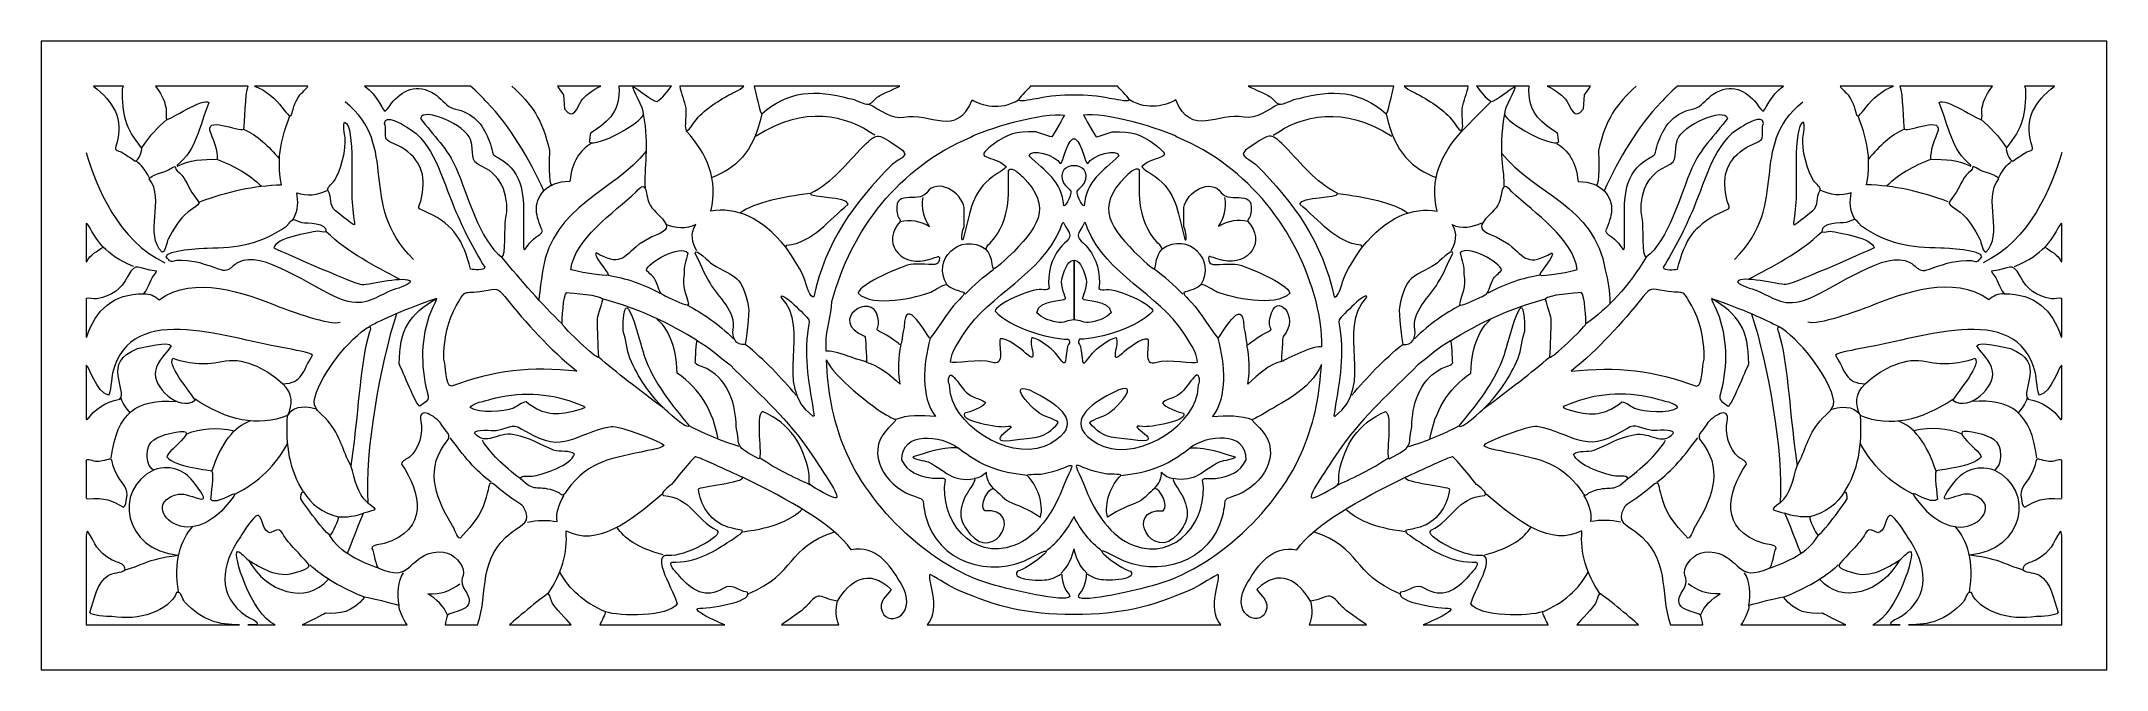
# Model space of a CAD drawing. Header units: centimetres. Extents: x 1.9 to 20.1, y -9.5 to -4.
import ezdxf

# ---------------------------------------------------------------- set-up
doc = ezdxf.new("R2010")
doc.units = ezdxf.units.CM
doc.header["$MEASUREMENT"] = 0
doc.layers.add('layer 1', color=7, linetype='Continuous')

msp = doc.modelspace()

# ---------------------------------------------------------------- linework, layer by layer
at = {"layer": 'layer 1', "color": 250, "lineweight": 9}
msp.add_open_spline([(20.06732, -3.95678), (20.06732, -3.95678), (20.06732, -9.5), (20.06732, -9.5), (20.06732, -9.5), (20.06732, -9.5), (1.85394, -9.5), (1.85394, -9.5), (1.85394, -9.5), (1.85394, -9.5), (1.85394, -3.95678), (1.85394, -3.95678), (1.85394, -3.95678), (1.85394, -3.95678), (20.06732, -3.95678), (20.06732, -3.95678)], degree=3, knots=[0, 0, 0, 0, 0.2, 0.2, 0.2, 0.2, 0.4, 0.4, 0.4, 0.4, 0.6, 0.6, 0.6, 0.6, 1, 1, 1, 1], dxfattribs=at)
at = {"layer": 'layer 1', "color": 7, "lineweight": 9}
for points, knots in [([(2.31399, -4.35274), (2.31399, -4.35274), (2.57805, -4.35274), (2.57805, -4.35274), (2.57805, -4.35274), (2.5763, -4.36197), (2.57112, -4.37069), (2.56938, -4.37828), (2.56938, -4.37828), (2.56938, -4.60104), (2.59215, -4.72131), (2.73866, -4.89676), (2.73866, -4.89676), (2.74879, -4.91975), (2.71083, -5.00761), (2.68289, -5.01432), (2.68289, -5.01432), (2.64938, -4.99175), (2.61652, -4.96827), (2.58238, -4.94662), (2.58238, -4.94662), (2.51055, -4.90106), (2.49428, -4.93701), (2.51919, -4.85575), (2.51919, -4.85575), (2.58231, -4.64897), (2.4922, -4.48573), (2.31399, -4.35274)], [0, 0, 0, 0, 0.125, 0.125, 0.125, 0.125, 0.25, 0.25, 0.25, 0.25, 0.375, 0.375, 0.375, 0.375, 0.5, 0.5, 0.5, 0.5, 0.625, 0.625, 0.625, 0.625, 0.75, 0.75, 0.75, 0.75, 1, 1, 1, 1]), ([(2.86056, -4.35274), (2.86056, -4.35274), (3.67689, -4.35274), (3.67689, -4.35274), (3.67689, -4.35274), (3.65049, -4.41494), (3.65124, -4.68918), (3.63914, -4.73282), (3.63914, -4.73282), (3.60209, -4.76115), (3.27383, -4.59949), (3.35076, -4.77382), (3.35076, -4.77382), (3.37937, -4.83869), (3.40803, -4.91587), (3.40841, -4.9983), (3.40841, -4.9983), (3.27821, -4.9943), (3.16232, -5.00464), (3.0512, -5.05888), (3.0512, -5.05888), (3.0512, -5.05888), (3.0512, -5.0482), (3.0512, -5.0482), (3.0512, -5.0482), (3.22343, -4.91837), (3.24605, -4.70933), (3.33027, -4.49762), (3.33027, -4.49762), (3.28538, -4.4476), (2.98036, -4.65373), (2.96004, -4.6473), (2.96004, -4.6473), (2.94515, -4.62097), (2.96129, -4.57993), (2.9545, -4.54752), (2.9545, -4.54752), (2.93798, -4.46909), (2.90448, -4.4053), (2.86056, -4.35274)], [0, 0, 0, 0, 0.09090909, 0.09090909, 0.09090909, 0.09090909, 0.18181818, 0.18181818, 0.18181818, 0.18181818, 0.27272727, 0.27272727, 0.27272727, 0.27272727, 0.36363636, 0.36363636, 0.36363636, 0.36363636, 0.45454545, 0.45454545, 0.45454545, 0.45454545, 0.54545455, 0.54545455, 0.54545455, 0.54545455, 0.63636364, 0.63636364, 0.63636364, 0.63636364, 0.72727273, 0.72727273, 0.72727273, 0.72727273, 0.81818182, 0.81818182, 0.81818182, 0.81818182, 1, 1, 1, 1]), ([(3.73366, -4.35274), (3.73366, -4.35274), (4.20434, -4.35274), (4.20434, -4.35274), (4.20434, -4.35274), (4.18829, -4.38011), (4.14954, -4.41273), (4.13397, -4.42996), (4.13397, -4.42996), (4.02839, -4.58088), (4.09742, -4.70003), (3.97586, -4.53684), (3.97586, -4.53684), (3.92572, -4.46959), (3.8332, -4.38611), (3.73366, -4.35274)], [0, 0, 0, 0, 0.2, 0.2, 0.2, 0.2, 0.4, 0.4, 0.4, 0.4, 0.6, 0.6, 0.6, 0.6, 1, 1, 1, 1]), ([(4.70273, -4.35274), (4.70273, -4.35274), (5.63884, -4.35274), (5.63884, -4.35274), (5.63884, -4.35274), (5.69207, -4.39275), (5.74655, -4.45753), (5.78238, -4.49407), (5.78238, -4.49407), (5.98875, -4.7044), (6.15595, -4.99333), (6.28656, -5.27446), (6.28656, -5.27446), (6.18265, -5.39556), (6.21682, -5.49752), (6.27355, -5.629), (6.27355, -5.629), (6.26991, -5.65749), (6.23496, -5.66968), (6.21585, -5.68424), (6.21585, -5.68424), (6.0925, -5.77847), (6.10527, -5.917), (6.10609, -5.58804), (6.10609, -5.58804), (6.1066, -5.38584), (6.12679, -5.15202), (5.93494, -5.0179), (5.93494, -5.0179), (5.80457, -4.92676), (5.85927, -5.00222), (5.814, -4.86469), (5.814, -4.86469), (5.76898, -4.72785), (5.70174, -4.62252), (5.55541, -4.56713), (5.55541, -4.56713), (5.52387, -4.5552), (5.49049, -4.55766), (5.46422, -4.54218), (5.46422, -4.54218), (5.41749, -4.5146), (5.3726, -4.45587), (5.32284, -4.42283), (5.32284, -4.42283), (5.17036, -4.3215), (5.02853, -4.39125), (4.94331, -4.50301), (4.94331, -4.50301), (4.8723, -4.59611), (4.89296, -4.59328), (4.83914, -4.50475), (4.83914, -4.50475), (4.80334, -4.44594), (4.76134, -4.39029), (4.70273, -4.35274)], [0, 0, 0, 0, 0.06666667, 0.06666667, 0.06666667, 0.06666667, 0.13333333, 0.13333333, 0.13333333, 0.13333333, 0.2, 0.2, 0.2, 0.2, 0.26666667, 0.26666667, 0.26666667, 0.26666667, 0.33333333, 0.33333333, 0.33333333, 0.33333333, 0.4, 0.4, 0.4, 0.4, 0.46666667, 0.46666667, 0.46666667, 0.46666667, 0.53333333, 0.53333333, 0.53333333, 0.53333333, 0.6, 0.6, 0.6, 0.6, 0.66666667, 0.66666667, 0.66666667, 0.66666667, 0.73333333, 0.73333333, 0.73333333, 0.73333333, 0.8, 0.8, 0.8, 0.8, 0.86666667, 0.86666667, 0.86666667, 0.86666667, 1, 1, 1, 1]), ([(6.00277, -4.35274), (6.17797, -4.50972), (6.273, -4.64447), (6.3349, -4.91992), (6.3349, -4.91992), (6.33575, -4.96376), (6.32035, -5.22582), (6.35911, -5.23171)], [0, 0, 0, 0, 0.33333333, 0.33333333, 0.33333333, 0.33333333, 1, 1, 1, 1]), ([(6.40553, -4.35274), (6.40553, -4.35274), (6.78861, -4.35274), (6.78861, -4.35274), (6.78861, -4.35274), (6.71561, -4.38299), (6.64227, -4.44285), (6.614, -4.4852), (6.614, -4.4852), (6.58295, -4.53174), (6.55024, -4.66658), (6.46702, -4.55286), (6.46702, -4.55286), (6.46702, -4.55286), (6.45772, -4.42817), (6.45772, -4.42817), (6.45772, -4.42817), (6.45221, -4.41928), (6.42276, -4.38111), (6.40553, -4.35274)], [0, 0, 0, 0, 0.16666667, 0.16666667, 0.16666667, 0.16666667, 0.33333333, 0.33333333, 0.33333333, 0.33333333, 0.5, 0.5, 0.5, 0.5, 0.66666667, 0.66666667, 0.66666667, 0.66666667, 1, 1, 1, 1]), ([(6.94809, -4.35274), (6.94809, -4.35274), (7.41118, -4.35274), (7.41118, -4.35274), (7.41118, -4.35274), (7.37255, -4.39751), (7.3293, -4.46408), (7.28191, -4.48694), (7.28191, -4.48694), (7.23243, -4.48327), (7.12863, -4.38241), (7.07354, -4.35867), (7.07354, -4.35867), (7.0594, -4.36768), (7.17123, -4.55619), (7.16472, -4.59741), (7.16472, -4.59741), (7.15192, -4.67809), (6.74564, -4.89535), (6.68658, -4.84507), (6.68658, -4.84507), (6.68716, -4.83816), (6.69396, -4.7747), (6.69772, -4.76845), (6.69772, -4.76845), (6.87522, -4.65518), (6.95573, -4.56958), (6.94809, -4.35274)], [0, 0, 0, 0, 0.125, 0.125, 0.125, 0.125, 0.25, 0.25, 0.25, 0.25, 0.375, 0.375, 0.375, 0.375, 0.5, 0.5, 0.5, 0.5, 0.625, 0.625, 0.625, 0.625, 0.75, 0.75, 0.75, 0.75, 1, 1, 1, 1]), ([(7.48326, -4.35274), (7.48326, -4.35274), (8.04819, -4.35274), (8.04819, -4.35274), (8.04819, -4.35274), (8.01724, -4.38662), (7.92846, -4.42241), (7.90702, -4.4353), (7.90702, -4.4353), (7.78279, -4.50994), (7.67895, -4.57021), (7.60007, -4.68826), (7.60007, -4.68826), (7.49236, -4.84946), (7.55043, -4.61555), (7.53679, -4.54752), (7.53679, -4.54752), (7.52348, -4.48127), (7.49712, -4.41916), (7.48326, -4.35274)], [0, 0, 0, 0, 0.16666667, 0.16666667, 0.16666667, 0.16666667, 0.33333333, 0.33333333, 0.33333333, 0.33333333, 0.5, 0.5, 0.5, 0.5, 0.66666667, 0.66666667, 0.66666667, 0.66666667, 1, 1, 1, 1]), ([(8.14, -4.35274), (8.14, -4.35274), (9.42552, -4.35274), (9.42552, -4.35274), (9.42552, -4.35274), (9.36266, -4.38365), (9.26158, -4.42528), (9.23542, -4.44239), (9.23542, -4.44239), (9.20956, -4.45932), (9.18261, -4.50271), (9.15165, -4.51009), (9.15165, -4.51009), (9.11219, -4.51956), (9.03248, -4.46521), (8.97495, -4.46024), (8.97495, -4.46024), (8.68774, -4.37986), (8.43348, -4.39159), (8.20654, -4.59741), (8.20654, -4.59741), (8.19348, -4.60667), (8.1569, -4.40409), (8.14, -4.35274)], [0, 0, 0, 0, 0.14285714, 0.14285714, 0.14285714, 0.14285714, 0.28571429, 0.28571429, 0.28571429, 0.28571429, 0.42857143, 0.42857143, 0.42857143, 0.42857143, 0.57142857, 0.57142857, 0.57142857, 0.57142857, 0.71428571, 0.71428571, 0.71428571, 0.71428571, 1, 1, 1, 1]), ([(10.57746, -4.35274), (10.57746, -4.35274), (11.34387, -4.35274), (11.34387, -4.35274), (11.34387, -4.35274), (11.38542, -4.39567), (11.44799, -4.46212), (11.45058, -4.47271), (11.45058, -4.47271), (11.43236, -4.49349), (11.31788, -4.45958), (11.27374, -4.45845), (11.27374, -4.45845), (11.17585, -4.43655), (11.06925, -4.42792), (10.96064, -4.42875), (10.96064, -4.42875), (10.85201, -4.42792), (10.74546, -4.43655), (10.64751, -4.45845), (10.64751, -4.45845), (10.60341, -4.45958), (10.4889, -4.49349), (10.47076, -4.47271), (10.47076, -4.47271), (10.47327, -4.46212), (10.53583, -4.39567), (10.57746, -4.35274)], [0, 0, 0, 0, 0.125, 0.125, 0.125, 0.125, 0.25, 0.25, 0.25, 0.25, 0.375, 0.375, 0.375, 0.375, 0.5, 0.5, 0.5, 0.5, 0.625, 0.625, 0.625, 0.625, 0.75, 0.75, 0.75, 0.75, 1, 1, 1, 1]), ([(12.49574, -4.35274), (12.49574, -4.35274), (13.78126, -4.35274), (13.78126, -4.35274), (13.78126, -4.35274), (13.76441, -4.40409), (13.72782, -4.60667), (13.71472, -4.59741), (13.71472, -4.59741), (13.48778, -4.39159), (13.23353, -4.37986), (12.94631, -4.46024), (12.94631, -4.46024), (12.88878, -4.46521), (12.80907, -4.51956), (12.76961, -4.51009), (12.76961, -4.51009), (12.73864, -4.50271), (12.7117, -4.45932), (12.68589, -4.44239), (12.68589, -4.44239), (12.65968, -4.42528), (12.55865, -4.38365), (12.49574, -4.35274)], [0, 0, 0, 0, 0.14285714, 0.14285714, 0.14285714, 0.14285714, 0.28571429, 0.28571429, 0.28571429, 0.28571429, 0.42857143, 0.42857143, 0.42857143, 0.42857143, 0.57142857, 0.57142857, 0.57142857, 0.57142857, 0.71428571, 0.71428571, 0.71428571, 0.71428571, 1, 1, 1, 1]), ([(13.87307, -4.35274), (13.87307, -4.35274), (14.43799, -4.35274), (14.43799, -4.35274), (14.43799, -4.35274), (14.42414, -4.41916), (14.39778, -4.48127), (14.38447, -4.54752), (14.38447, -4.54752), (14.37083, -4.61555), (14.4289, -4.84946), (14.32119, -4.68826), (14.32119, -4.68826), (14.24234, -4.57021), (14.13847, -4.50994), (14.01423, -4.4353), (14.01423, -4.4353), (13.99284, -4.42241), (13.90403, -4.38662), (13.87307, -4.35274)], [0, 0, 0, 0, 0.16666667, 0.16666667, 0.16666667, 0.16666667, 0.33333333, 0.33333333, 0.33333333, 0.33333333, 0.5, 0.5, 0.5, 0.5, 0.66666667, 0.66666667, 0.66666667, 0.66666667, 1, 1, 1, 1]), ([(14.51008, -4.35274), (14.51008, -4.35274), (14.97317, -4.35274), (14.97317, -4.35274), (14.97317, -4.35274), (14.96554, -4.56958), (15.04604, -4.65518), (15.22354, -4.76845), (15.22354, -4.76845), (15.22729, -4.7747), (15.2341, -4.83816), (15.23468, -4.84507), (15.23468, -4.84507), (15.17561, -4.89535), (14.76939, -4.67809), (14.75658, -4.59741), (14.75658, -4.59741), (14.75003, -4.55619), (14.86191, -4.36768), (14.84773, -4.35867), (14.84773, -4.35867), (14.79266, -4.38241), (14.68883, -4.48327), (14.63935, -4.48694), (14.63935, -4.48694), (14.59196, -4.46408), (14.54871, -4.39751), (14.51008, -4.35274)], [0, 0, 0, 0, 0.125, 0.125, 0.125, 0.125, 0.25, 0.25, 0.25, 0.25, 0.375, 0.375, 0.375, 0.375, 0.5, 0.5, 0.5, 0.5, 0.625, 0.625, 0.625, 0.625, 0.75, 0.75, 0.75, 0.75, 1, 1, 1, 1]), ([(15.13265, -4.35274), (15.13265, -4.35274), (15.51581, -4.35274), (15.51581, -4.35274), (15.51581, -4.35274), (15.4985, -4.38111), (15.46905, -4.41928), (15.46354, -4.42817), (15.46354, -4.42817), (15.46354, -4.42817), (15.45424, -4.55286), (15.45424, -4.55286), (15.45424, -4.55286), (15.37101, -4.66658), (15.33831, -4.53174), (15.30727, -4.4852), (15.30727, -4.4852), (15.27899, -4.44285), (15.20566, -4.38299), (15.13265, -4.35274)], [0, 0, 0, 0, 0.16666667, 0.16666667, 0.16666667, 0.16666667, 0.33333333, 0.33333333, 0.33333333, 0.33333333, 0.5, 0.5, 0.5, 0.5, 0.66666667, 0.66666667, 0.66666667, 0.66666667, 1, 1, 1, 1]), ([(15.91854, -4.35274), (15.74329, -4.50972), (15.64826, -4.64447), (15.58635, -4.91992), (15.58635, -4.91992), (15.58551, -4.96376), (15.60095, -5.22582), (15.5622, -5.23171)], [0, 0, 0, 0, 0.33333333, 0.33333333, 0.33333333, 0.33333333, 1, 1, 1, 1]), ([(16.28242, -4.35274), (16.28242, -4.35274), (17.21853, -4.35274), (17.21853, -4.35274), (17.21853, -4.35274), (17.15992, -4.39029), (17.11792, -4.44594), (17.08216, -4.50475), (17.08216, -4.50475), (17.0283, -4.59328), (17.04896, -4.59611), (16.978, -4.50301), (16.978, -4.50301), (16.89273, -4.39125), (16.7509, -4.3215), (16.59842, -4.42283), (16.59842, -4.42283), (16.54866, -4.45587), (16.50377, -4.5146), (16.45704, -4.54218), (16.45704, -4.54218), (16.43076, -4.55766), (16.39739, -4.5552), (16.36585, -4.56713), (16.36585, -4.56713), (16.21951, -4.62252), (16.15226, -4.72785), (16.10725, -4.86469), (16.10725, -4.86469), (16.06199, -5.00222), (16.11669, -4.92676), (15.98632, -5.0179), (15.98632, -5.0179), (15.79451, -5.15202), (15.81466, -5.38584), (15.8152, -5.58804), (15.8152, -5.58804), (15.81604, -5.917), (15.82876, -5.77847), (15.70541, -5.68424), (15.70541, -5.68424), (15.6863, -5.66968), (15.65138, -5.65749), (15.64776, -5.629), (15.64776, -5.629), (15.70444, -5.49752), (15.73865, -5.39556), (15.63474, -5.27446), (15.63474, -5.27446), (15.76535, -4.99333), (15.93255, -4.7044), (16.13892, -4.49407), (16.13892, -4.49407), (16.17476, -4.45753), (16.22919, -4.39275), (16.28242, -4.35274)], [0, 0, 0, 0, 0.06666667, 0.06666667, 0.06666667, 0.06666667, 0.13333333, 0.13333333, 0.13333333, 0.13333333, 0.2, 0.2, 0.2, 0.2, 0.26666667, 0.26666667, 0.26666667, 0.26666667, 0.33333333, 0.33333333, 0.33333333, 0.33333333, 0.4, 0.4, 0.4, 0.4, 0.46666667, 0.46666667, 0.46666667, 0.46666667, 0.53333333, 0.53333333, 0.53333333, 0.53333333, 0.6, 0.6, 0.6, 0.6, 0.66666667, 0.66666667, 0.66666667, 0.66666667, 0.73333333, 0.73333333, 0.73333333, 0.73333333, 0.8, 0.8, 0.8, 0.8, 0.86666667, 0.86666667, 0.86666667, 0.86666667, 1, 1, 1, 1]), ([(17.71691, -4.35274), (17.71691, -4.35274), (18.1876, -4.35274), (18.1876, -4.35274), (18.1876, -4.35274), (18.08806, -4.38611), (17.99554, -4.46959), (17.94543, -4.53684), (17.94543, -4.53684), (17.82383, -4.70003), (17.89287, -4.58088), (17.78729, -4.42996), (17.78729, -4.42996), (17.77177, -4.41273), (17.73297, -4.38011), (17.71691, -4.35274)], [0, 0, 0, 0, 0.2, 0.2, 0.2, 0.2, 0.4, 0.4, 0.4, 0.4, 0.6, 0.6, 0.6, 0.6, 1, 1, 1, 1]), ([(18.24446, -4.35274), (18.24446, -4.35274), (19.06071, -4.35274), (19.06071, -4.35274), (19.06071, -4.35274), (19.01687, -4.4053), (18.98333, -4.46909), (18.96681, -4.54752), (18.96681, -4.54752), (18.96, -4.57993), (18.97611, -4.62097), (18.96121, -4.6473), (18.96121, -4.6473), (18.94094, -4.65373), (18.63588, -4.4476), (18.59099, -4.49762), (18.59099, -4.49762), (18.6752, -4.70933), (18.69782, -4.91837), (18.87007, -5.0482), (18.87007, -5.0482), (18.87007, -5.0482), (18.87007, -5.05888), (18.87007, -5.05888), (18.87007, -5.05888), (18.75894, -5.00464), (18.64309, -4.9943), (18.51285, -4.9983), (18.51285, -4.9983), (18.51323, -4.91587), (18.54189, -4.83869), (18.57055, -4.77382), (18.57055, -4.77382), (18.64746, -4.59949), (18.31921, -4.76115), (18.28212, -4.73282), (18.28212, -4.73282), (18.27002, -4.68918), (18.27077, -4.41494), (18.24446, -4.35274)], [0, 0, 0, 0, 0.09090909, 0.09090909, 0.09090909, 0.09090909, 0.18181818, 0.18181818, 0.18181818, 0.18181818, 0.27272727, 0.27272727, 0.27272727, 0.27272727, 0.36363636, 0.36363636, 0.36363636, 0.36363636, 0.45454545, 0.45454545, 0.45454545, 0.45454545, 0.54545455, 0.54545455, 0.54545455, 0.54545455, 0.63636364, 0.63636364, 0.63636364, 0.63636364, 0.72727273, 0.72727273, 0.72727273, 0.72727273, 0.81818182, 0.81818182, 0.81818182, 0.81818182, 1, 1, 1, 1]), ([(19.34321, -4.35274), (19.34321, -4.35274), (19.60727, -4.35274), (19.60727, -4.35274), (19.60727, -4.35274), (19.42906, -4.48573), (19.339, -4.64897), (19.40216, -4.85575), (19.40216, -4.85575), (19.42698, -4.93701), (19.41071, -4.90106), (19.33888, -4.94662), (19.33888, -4.94662), (19.30474, -4.96827), (19.27191, -4.99175), (19.23842, -5.01432), (19.23842, -5.01432), (19.21046, -5.00761), (19.1725, -4.91975), (19.1826, -4.89676), (19.1826, -4.89676), (19.32912, -4.72131), (19.35189, -4.60104), (19.35189, -4.37828), (19.35189, -4.37828), (19.35014, -4.37069), (19.34496, -4.36197), (19.34321, -4.35274)], [0, 0, 0, 0, 0.125, 0.125, 0.125, 0.125, 0.25, 0.25, 0.25, 0.25, 0.375, 0.375, 0.375, 0.375, 0.5, 0.5, 0.5, 0.5, 0.625, 0.625, 0.625, 0.625, 0.75, 0.75, 0.75, 0.75, 1, 1, 1, 1]), ([(5.19819, -4.63837), (5.22134, -4.52828), (5.59854, -4.70027), (5.63913, -4.82368), (5.63913, -4.82368), (5.67847, -4.94324), (5.61601, -5.01002), (5.74146, -5.06246), (5.74146, -5.06246), (5.92777, -5.1403), (5.98608, -5.351), (5.94795, -5.53101), (5.94795, -5.53101), (5.9371, -5.58228), (5.95237, -5.85456), (5.9145, -5.86065), (5.9145, -5.86065), (5.72135, -5.71686), (5.60746, -5.29995), (5.5126, -5.07493), (5.5126, -5.07493), (5.44494, -4.91432), (5.30511, -4.77887), (5.19819, -4.63837)], [0, 0, 0, 0, 0.14285714, 0.14285714, 0.14285714, 0.14285714, 0.28571429, 0.28571429, 0.28571429, 0.28571429, 0.42857143, 0.42857143, 0.42857143, 0.42857143, 0.57142857, 0.57142857, 0.57142857, 0.57142857, 0.71428571, 0.71428571, 0.71428571, 0.71428571, 1, 1, 1, 1]), ([(9.15165, -4.51009), (9.24818, -4.56054), (9.35123, -4.64713), (9.46052, -4.62594), (9.46052, -4.62594), (9.69034, -4.58135), (9.92745, -4.80845), (10.06145, -4.47447), (10.06145, -4.47447), (10.14491, -4.52152), (10.30991, -4.57271), (10.47076, -4.47271)], [0, 0, 0, 0, 0.25, 0.25, 0.25, 0.25, 0.5, 0.5, 0.5, 0.5, 1, 1, 1, 1]), ([(12.76961, -4.51009), (12.67311, -4.56054), (12.57003, -4.64713), (12.46073, -4.62594), (12.46073, -4.62594), (12.23096, -4.58135), (11.99381, -4.80845), (11.85982, -4.47447), (11.85982, -4.47447), (11.77635, -4.52152), (11.61136, -4.57271), (11.45058, -4.47271)], [0, 0, 0, 0, 0.25, 0.25, 0.25, 0.25, 0.5, 0.5, 0.5, 0.5, 1, 1, 1, 1]), ([(16.72311, -4.63837), (16.69992, -4.52828), (16.32277, -4.70027), (16.28217, -4.82368), (16.28217, -4.82368), (16.2428, -4.94324), (16.30524, -5.01002), (16.1798, -5.06246), (16.1798, -5.06246), (15.99349, -5.1403), (15.93518, -5.351), (15.97331, -5.53101), (15.97331, -5.53101), (15.98416, -5.58228), (15.96889, -5.85456), (16.0068, -5.86065), (16.0068, -5.86065), (16.19991, -5.71686), (16.31383, -5.29995), (16.40865, -5.07493), (16.40865, -5.07493), (16.47632, -4.91432), (16.61615, -4.77887), (16.72311, -4.63837)], [0, 0, 0, 0, 0.14285714, 0.14285714, 0.14285714, 0.14285714, 0.28571429, 0.28571429, 0.28571429, 0.28571429, 0.42857143, 0.42857143, 0.42857143, 0.42857143, 0.57142857, 0.57142857, 0.57142857, 0.57142857, 0.71428571, 0.71428571, 0.71428571, 0.71428571, 1, 1, 1, 1]), ([(3.25214, -5.37245), (3.49213, -5.28238), (3.73216, -5.22715), (3.97211, -5.22282), (3.97211, -5.22282), (3.92214, -4.97289), (3.97888, -4.79118), (4.0447, -4.61522)], [0, 0, 0, 0, 0.33333333, 0.33333333, 0.33333333, 0.33333333, 1, 1, 1, 1]), ([(4.3796, -5.27091), (4.4272, -5.3329), (4.38452, -5.40315), (4.44847, -5.45263), (4.44847, -5.45263), (4.69301, -5.64194), (4.5991, -5.60076), (4.5991, -5.40628), (4.5991, -5.40628), (4.57587, -5.28856), (4.62881, -4.70153), (4.52844, -4.67045), (4.52844, -4.67045), (4.511, -4.68113), (4.5284, -4.78167), (4.53215, -4.80411), (4.53215, -4.80411), (4.54838, -4.90139), (4.48989, -5.1094), (4.43909, -5.18539), (4.43909, -5.18539), (4.42123, -5.21209), (4.38118, -5.23096), (4.3796, -5.27091)], [0, 0, 0, 0, 0.14285714, 0.14285714, 0.14285714, 0.14285714, 0.28571429, 0.28571429, 0.28571429, 0.28571429, 0.42857143, 0.42857143, 0.42857143, 0.42857143, 0.57142857, 0.57142857, 0.57142857, 0.57142857, 0.71428571, 0.71428571, 0.71428571, 0.71428571, 1, 1, 1, 1]), ([(4.88003, -4.68113), (4.90142, -4.71559), (4.87435, -4.7871), (4.89863, -4.82192), (4.89863, -4.82192), (4.91352, -4.8432), (4.99999, -4.87524), (5.02703, -4.89139), (5.02703, -4.89139), (5.20375, -4.99713), (5.24558, -5.13767), (5.20933, -5.32435), (5.20933, -5.32435), (5.18309, -5.45968), (5.14659, -5.41104), (5.26331, -5.46869), (5.26331, -5.46869), (5.49675, -5.58382), (5.57167, -5.70851), (5.63913, -5.96753), (5.63913, -5.96753), (5.66774, -5.97045), (5.75881, -5.98296), (5.76378, -5.94972), (5.76378, -5.94972), (5.66254, -5.78673), (5.57418, -5.6114), (5.49583, -5.4259), (5.49583, -5.4259), (5.38729, -5.16875), (5.31403, -4.8432), (5.07726, -4.71321), (5.07726, -4.71321), (5.03408, -4.68952), (4.88653, -4.59461), (4.88003, -4.68113)], [0, 0, 0, 0, 0.1, 0.1, 0.1, 0.1, 0.2, 0.2, 0.2, 0.2, 0.3, 0.3, 0.3, 0.3, 0.4, 0.4, 0.4, 0.4, 0.5, 0.5, 0.5, 0.5, 0.6, 0.6, 0.6, 0.6, 0.7, 0.7, 0.7, 0.7, 0.8, 0.8, 0.8, 0.8, 1, 1, 1, 1]), ([(8.77496, -6.6911), (8.82873, -6.6697), (9.11562, -6.79679), (9.13305, -6.77999), (9.13305, -6.77999), (9.12872, -6.753), (9.12538, -6.56152), (9.11444, -6.55727), (9.11444, -6.55727), (8.7775, -6.4254), (9.18011, -6.14562), (9.23167, -6.39336), (9.23167, -6.39336), (9.26246, -6.54129), (9.15482, -6.46361), (9.30793, -6.55017), (9.30793, -6.55017), (9.4788, -6.64671), (9.41113, -6.69514), (9.46424, -6.48067), (9.46424, -6.48067), (9.46424, -6.16314), (9.67819, -6.58112), (9.69121, -6.57687), (9.69121, -6.57687), (9.69672, -6.57508), (9.88669, -6.30159), (9.89399, -6.29183), (9.89399, -6.29183), (10.081, -6.10645), (9.97016, -6.21428), (9.84005, -6.10293), (9.84005, -6.10293), (9.79475, -6.1029), (9.73719, -6.15379), (9.69864, -6.16884), (9.69864, -6.16884), (9.57557, -6.21711), (9.18732, -6.30843), (9.05679, -6.17957), (9.05679, -6.17957), (9.07173, -6.09406), (9.45639, -5.9372), (9.51817, -5.92477), (9.51817, -5.92477), (9.57432, -5.9135), (9.71845, -5.93428), (9.75074, -5.92123), (9.75074, -5.92123), (9.76513, -5.91543), (9.78658, -5.86336), (9.76747, -5.85527), (9.76747, -5.85527), (9.7653, -5.85435), (9.65888, -5.88798), (9.6447, -5.89093), (9.6447, -5.89093), (9.41822, -5.93799), (9.26208, -5.72049), (9.4289, -5.54707), (9.4289, -5.54707), (9.43424, -5.53059), (9.41188, -5.51286), (9.40842, -5.49897), (9.40842, -5.49897), (9.34364, -5.23679), (9.58713, -5.39686), (9.66142, -5.29227), (9.66142, -5.29227), (9.75729, -5.15736), (9.96766, -5.28576), (9.99261, -5.42414), (9.99261, -5.42414), (9.99261, -5.42414), (9.99261, -5.58984), (9.99261, -5.58984), (9.99261, -5.58984), (9.95682, -5.67422), (9.96837, -5.77338), (9.99633, -5.65574), (9.99633, -5.65574), (10.04279, -5.46026), (10.06357, -5.28593), (10.24383, -5.14973), (10.24383, -5.14973), (10.26448, -5.13412), (10.36101, -5.08106), (10.36101, -5.06067), (10.36101, -5.06067), (10.2447, -4.95211), (10.05898, -5.00881), (10.24003, -4.87356), (10.24003, -4.87356), (10.39221, -4.75993), (10.43809, -4.75601), (10.62332, -4.75601), (10.62332, -4.75601), (10.67021, -4.76465), (10.71825, -4.79426), (10.76473, -4.80052), (10.76473, -4.80052), (10.77315, -4.79339), (10.87661, -4.60847), (10.87632, -4.60809), (10.87632, -4.60809), (10.70791, -4.57438), (10.15326, -4.73824), (10.05031, -4.80232), (10.05031, -4.80232), (9.41755, -5.06613), (8.99206, -5.62295), (8.82611, -6.25261), (8.82611, -6.25261), (8.82031, -6.37417), (8.77405, -6.49849), (8.774, -6.62318), (8.774, -6.62318), (8.77412, -6.646), (8.77446, -6.66861), (8.77496, -6.6911)], [0, 0, 0, 0, 0.03225806, 0.03225806, 0.03225806, 0.03225806, 0.06451613, 0.06451613, 0.06451613, 0.06451613, 0.09677419, 0.09677419, 0.09677419, 0.09677419, 0.12903226, 0.12903226, 0.12903226, 0.12903226, 0.16129032, 0.16129032, 0.16129032, 0.16129032, 0.19354839, 0.19354839, 0.19354839, 0.19354839, 0.22580645, 0.22580645, 0.22580645, 0.22580645, 0.25806452, 0.25806452, 0.25806452, 0.25806452, 0.29032258, 0.29032258, 0.29032258, 0.29032258, 0.32258065, 0.32258065, 0.32258065, 0.32258065, 0.35483871, 0.35483871, 0.35483871, 0.35483871, 0.38709677, 0.38709677, 0.38709677, 0.38709677, 0.41935484, 0.41935484, 0.41935484, 0.41935484, 0.4516129, 0.4516129, 0.4516129, 0.4516129, 0.48387097, 0.48387097, 0.48387097, 0.48387097, 0.51612903, 0.51612903, 0.51612903, 0.51612903, 0.5483871, 0.5483871, 0.5483871, 0.5483871, 0.58064516, 0.58064516, 0.58064516, 0.58064516, 0.61290323, 0.61290323, 0.61290323, 0.61290323, 0.64516129, 0.64516129, 0.64516129, 0.64516129, 0.67741935, 0.67741935, 0.67741935, 0.67741935, 0.70967742, 0.70967742, 0.70967742, 0.70967742, 0.74193548, 0.74193548, 0.74193548, 0.74193548, 0.77419355, 0.77419355, 0.77419355, 0.77419355, 0.80645161, 0.80645161, 0.80645161, 0.80645161, 0.83870968, 0.83870968, 0.83870968, 0.83870968, 0.87096774, 0.87096774, 0.87096774, 0.87096774, 0.90322581, 0.90322581, 0.90322581, 0.90322581, 0.93548387, 0.93548387, 0.93548387, 0.93548387, 1, 1, 1, 1]), ([(13.14697, -6.65158), (13.08514, -6.62811), (12.84394, -6.75692), (12.78821, -6.77999), (12.78821, -6.77999), (12.79259, -6.753), (12.79764, -6.56724), (12.80685, -6.55727), (12.80685, -6.55727), (12.95899, -6.39178), (12.74115, -6.14562), (12.68959, -6.39336), (12.68959, -6.39336), (12.65881, -6.54129), (12.76643, -6.46361), (12.61333, -6.55017), (12.61333, -6.55017), (12.44246, -6.64671), (12.51013, -6.69514), (12.45702, -6.48067), (12.45702, -6.48067), (12.45702, -6.16314), (12.24305, -6.58112), (12.23005, -6.57687), (12.23005, -6.57687), (12.22454, -6.57508), (12.03457, -6.30159), (12.02726, -6.29183), (12.02726, -6.29183), (11.84026, -6.10645), (11.95114, -6.21428), (12.08121, -6.10293), (12.08121, -6.10293), (12.12651, -6.1029), (12.18407, -6.15379), (12.22262, -6.16884), (12.22262, -6.16884), (12.34569, -6.21711), (12.73393, -6.30843), (12.86447, -6.17957), (12.86447, -6.17957), (12.84957, -6.09406), (12.46491, -5.9372), (12.40308, -5.92477), (12.40308, -5.92477), (12.34694, -5.9135), (12.20281, -5.93428), (12.17052, -5.92123), (12.17052, -5.92123), (12.15613, -5.91543), (12.13468, -5.86336), (12.15379, -5.85527), (12.15379, -5.85527), (12.15596, -5.85435), (12.26238, -5.88798), (12.27656, -5.89093), (12.27656, -5.89093), (12.50304, -5.93799), (12.65922, -5.72049), (12.49236, -5.54707), (12.49236, -5.54707), (12.48702, -5.53059), (12.50942, -5.51286), (12.51284, -5.49897), (12.51284, -5.49897), (12.57762, -5.23679), (12.33417, -5.39686), (12.25984, -5.29227), (12.25984, -5.29227), (12.16397, -5.15736), (11.95364, -5.28576), (11.9287, -5.42414), (11.9287, -5.42414), (11.9287, -5.42414), (11.9287, -5.58984), (11.9287, -5.58984), (11.9287, -5.58984), (11.96444, -5.67422), (11.95289, -5.77338), (11.92493, -5.65574), (11.92493, -5.65574), (11.87847, -5.46026), (11.85769, -5.28593), (11.67748, -5.14973), (11.67748, -5.14973), (11.65683, -5.13412), (11.56025, -5.08106), (11.56025, -5.06067), (11.56025, -5.06067), (11.6766, -4.95211), (11.86228, -5.00881), (11.68123, -4.87356), (11.68123, -4.87356), (11.5291, -4.75993), (11.48317, -4.75601), (11.29794, -4.75601), (11.29794, -4.75601), (11.2511, -4.76465), (11.20301, -4.79426), (11.15657, -4.80052), (11.15657, -4.80052), (11.1481, -4.79339), (11.04465, -4.60847), (11.04494, -4.60809), (11.04494, -4.60809), (11.21335, -4.57438), (11.768, -4.73824), (11.87095, -4.80232), (11.87095, -4.80232), (12.50371, -5.06613), (12.9292, -5.62295), (13.0952, -6.25261), (13.0952, -6.25261), (13.13086, -6.41356), (13.14729, -6.50162), (13.14697, -6.65158)], [0, 0, 0, 0, 0.03333333, 0.03333333, 0.03333333, 0.03333333, 0.06666667, 0.06666667, 0.06666667, 0.06666667, 0.1, 0.1, 0.1, 0.1, 0.13333333, 0.13333333, 0.13333333, 0.13333333, 0.16666667, 0.16666667, 0.16666667, 0.16666667, 0.2, 0.2, 0.2, 0.2, 0.23333333, 0.23333333, 0.23333333, 0.23333333, 0.26666667, 0.26666667, 0.26666667, 0.26666667, 0.3, 0.3, 0.3, 0.3, 0.33333333, 0.33333333, 0.33333333, 0.33333333, 0.36666667, 0.36666667, 0.36666667, 0.36666667, 0.4, 0.4, 0.4, 0.4, 0.43333333, 0.43333333, 0.43333333, 0.43333333, 0.46666667, 0.46666667, 0.46666667, 0.46666667, 0.5, 0.5, 0.5, 0.5, 0.53333333, 0.53333333, 0.53333333, 0.53333333, 0.56666667, 0.56666667, 0.56666667, 0.56666667, 0.6, 0.6, 0.6, 0.6, 0.63333333, 0.63333333, 0.63333333, 0.63333333, 0.66666667, 0.66666667, 0.66666667, 0.66666667, 0.7, 0.7, 0.7, 0.7, 0.73333333, 0.73333333, 0.73333333, 0.73333333, 0.76666667, 0.76666667, 0.76666667, 0.76666667, 0.8, 0.8, 0.8, 0.8, 0.83333333, 0.83333333, 0.83333333, 0.83333333, 0.86666667, 0.86666667, 0.86666667, 0.86666667, 0.9, 0.9, 0.9, 0.9, 0.93333333, 0.93333333, 0.93333333, 0.93333333, 1, 1, 1, 1]), ([(17.04124, -4.68113), (17.01988, -4.71559), (17.04691, -4.7871), (17.02263, -4.82192), (17.02263, -4.82192), (17.00774, -4.8432), (16.92127, -4.87524), (16.89423, -4.89139), (16.89423, -4.89139), (16.71751, -4.99713), (16.67573, -5.13767), (16.71198, -5.32435), (16.71198, -5.32435), (16.73817, -5.45968), (16.77472, -5.41104), (16.65795, -5.46869), (16.65795, -5.46869), (16.42455, -5.58382), (16.34959, -5.70851), (16.28217, -5.96753), (16.28217, -5.96753), (16.25355, -5.97045), (16.16245, -5.98296), (16.15748, -5.94972), (16.15748, -5.94972), (16.25872, -5.78673), (16.34708, -5.6114), (16.42542, -5.4259), (16.42542, -5.4259), (16.534, -5.16875), (16.60723, -4.8432), (16.844, -4.71321), (16.844, -4.71321), (16.88722, -4.68952), (17.03473, -4.59461), (17.04124, -4.68113)], [0, 0, 0, 0, 0.1, 0.1, 0.1, 0.1, 0.2, 0.2, 0.2, 0.2, 0.3, 0.3, 0.3, 0.3, 0.4, 0.4, 0.4, 0.4, 0.5, 0.5, 0.5, 0.5, 0.6, 0.6, 0.6, 0.6, 0.7, 0.7, 0.7, 0.7, 0.8, 0.8, 0.8, 0.8, 1, 1, 1, 1]), ([(17.54166, -5.27091), (17.4941, -5.3329), (17.53673, -5.40315), (17.47284, -5.45263), (17.47284, -5.45263), (17.22825, -5.64194), (17.32215, -5.60076), (17.32215, -5.40628), (17.32215, -5.40628), (17.34539, -5.28856), (17.29245, -4.70153), (17.39286, -4.67045), (17.39286, -4.67045), (17.41026, -4.68113), (17.39286, -4.78167), (17.38915, -4.80411), (17.38915, -4.80411), (17.37291, -4.90139), (17.43136, -5.1094), (17.48217, -5.18539), (17.48217, -5.18539), (17.50003, -5.21209), (17.54008, -5.23096), (17.54166, -5.27091)], [0, 0, 0, 0, 0.14285714, 0.14285714, 0.14285714, 0.14285714, 0.28571429, 0.28571429, 0.28571429, 0.28571429, 0.42857143, 0.42857143, 0.42857143, 0.42857143, 0.57142857, 0.57142857, 0.57142857, 0.57142857, 0.71428571, 0.71428571, 0.71428571, 0.71428571, 1, 1, 1, 1]), ([(18.66913, -5.37245), (18.42913, -5.28238), (18.18913, -5.22715), (17.94915, -5.22282), (17.94915, -5.22282), (17.99912, -4.97289), (17.94239, -4.79118), (17.87656, -4.61522)], [0, 0, 0, 0, 0.33333333, 0.33333333, 0.33333333, 0.33333333, 1, 1, 1, 1]), ([(6.7033, -4.85935), (6.60477, -4.9177), (6.53189, -5.01411), (6.51537, -5.19428), (6.51537, -5.19428), (6.40041, -5.19416), (6.33541, -5.23082), (6.28656, -5.27446)], [0, 0, 0, 0, 0.33333333, 0.33333333, 0.33333333, 0.33333333, 1, 1, 1, 1]), ([(8.42055, -5.77335), (8.19974, -5.50515), (7.97897, -5.41788), (7.75817, -5.45442), (7.75817, -5.45442), (7.82626, -5.17638), (7.72376, -4.94874), (7.54183, -4.74688)], [0, 0, 0, 0, 0.33333333, 0.33333333, 0.33333333, 0.33333333, 1, 1, 1, 1]), ([(8.42055, -5.77335), (8.48395, -5.87092), (8.55779, -5.96979), (8.59355, -6.07978), (8.59355, -6.07978), (8.60025, -6.10056), (8.63354, -6.23309), (8.66608, -6.20986), (8.66608, -6.20986), (8.76938, -5.73079), (9.01516, -5.38717), (9.35632, -5.04465), (9.35632, -5.04465), (9.44964, -4.97202), (9.52135, -4.96421), (9.41588, -4.89497), (9.41588, -4.89497), (9.22537, -4.76986), (9.23934, -4.75168), (9.10519, -4.8825), (9.10519, -4.8825), (8.93991, -5.04364), (8.84404, -5.19187), (8.63446, -5.29941), (8.63446, -5.29941), (8.63659, -5.34225), (8.95702, -5.32306), (8.9694, -5.39386), (8.9694, -5.39386), (8.80449, -5.52755), (8.65398, -5.73576), (8.42797, -5.75553), (8.42797, -5.75553), (8.4213, -5.7635), (8.42055, -5.76313), (8.42055, -5.77335)], [0, 0, 0, 0, 0.1, 0.1, 0.1, 0.1, 0.2, 0.2, 0.2, 0.2, 0.3, 0.3, 0.3, 0.3, 0.4, 0.4, 0.4, 0.4, 0.5, 0.5, 0.5, 0.5, 0.6, 0.6, 0.6, 0.6, 0.7, 0.7, 0.7, 0.7, 0.8, 0.8, 0.8, 0.8, 1, 1, 1, 1]), ([(10.94703, -4.82013), (10.88818, -4.85918), (10.86498, -5.03926), (10.83723, -5.03392), (10.83723, -5.03392), (10.80837, -4.96376), (10.57016, -4.89234), (10.56566, -4.96801), (10.56566, -4.96801), (10.70467, -5.10554), (10.85476, -5.18419), (10.87078, -5.40807), (10.87078, -5.40807), (10.89777, -5.40807), (10.93894, -5.29623), (10.93214, -5.2798), (10.93214, -5.2798), (10.92042, -5.25143), (10.88395, -5.23946), (10.87078, -5.21209), (10.87078, -5.21209), (10.8183, -5.10351), (10.89118, -5.05178), (10.96064, -5.05537), (10.96064, -5.05537), (11.03008, -5.05178), (11.10296, -5.10351), (11.05053, -5.21209), (11.05053, -5.21209), (11.03731, -5.23946), (11.00089, -5.25143), (10.98913, -5.2798), (10.98913, -5.2798), (10.98232, -5.29623), (11.02349, -5.40807), (11.05053, -5.40807), (11.05053, -5.40807), (11.06655, -5.18419), (11.21664, -5.10554), (11.35564, -4.96801), (11.35564, -4.96801), (11.3511, -4.89234), (11.11294, -4.96376), (11.08402, -5.03392), (11.08402, -5.03392), (11.05633, -5.03926), (11.03318, -4.85918), (10.97423, -4.82013), (10.97423, -4.82013), (10.96492, -4.81467), (10.9553, -4.81487), (10.94703, -4.82013)], [0, 0, 0, 0, 0.07142857, 0.07142857, 0.07142857, 0.07142857, 0.14285714, 0.14285714, 0.14285714, 0.14285714, 0.21428571, 0.21428571, 0.21428571, 0.21428571, 0.28571429, 0.28571429, 0.28571429, 0.28571429, 0.35714286, 0.35714286, 0.35714286, 0.35714286, 0.42857143, 0.42857143, 0.42857143, 0.42857143, 0.5, 0.5, 0.5, 0.5, 0.57142857, 0.57142857, 0.57142857, 0.57142857, 0.64285714, 0.64285714, 0.64285714, 0.64285714, 0.71428571, 0.71428571, 0.71428571, 0.71428571, 0.78571429, 0.78571429, 0.78571429, 0.78571429, 0.85714286, 0.85714286, 0.85714286, 0.85714286, 1, 1, 1, 1]), ([(13.50076, -5.77335), (13.43731, -5.87092), (13.36347, -5.96979), (13.32776, -6.07978), (13.32776, -6.07978), (13.32101, -6.10056), (13.28772, -6.23309), (13.25518, -6.20986), (13.25518, -6.20986), (13.15188, -5.73079), (12.9061, -5.38717), (12.56494, -5.04465), (12.56494, -5.04465), (12.47167, -4.97202), (12.39991, -4.96421), (12.50542, -4.89497), (12.50542, -4.89497), (12.69594, -4.76986), (12.68191, -4.75168), (12.81607, -4.8825), (12.81607, -4.8825), (12.98135, -5.04364), (13.07722, -5.19187), (13.2868, -5.29941), (13.2868, -5.29941), (13.28467, -5.34225), (12.96426, -5.32306), (12.9519, -5.39386), (12.9519, -5.39386), (13.11677, -5.52755), (13.26728, -5.73576), (13.49329, -5.75553), (13.49329, -5.75553), (13.49996, -5.7635), (13.50076, -5.76313), (13.50076, -5.77335)], [0, 0, 0, 0, 0.1, 0.1, 0.1, 0.1, 0.2, 0.2, 0.2, 0.2, 0.3, 0.3, 0.3, 0.3, 0.4, 0.4, 0.4, 0.4, 0.5, 0.5, 0.5, 0.5, 0.6, 0.6, 0.6, 0.6, 0.7, 0.7, 0.7, 0.7, 0.8, 0.8, 0.8, 0.8, 1, 1, 1, 1]), ([(13.50076, -5.77335), (13.72156, -5.50515), (13.94237, -5.41788), (14.16312, -5.45442), (14.16312, -5.45442), (14.095, -5.17638), (14.19878, -4.9507), (14.38076, -4.74888)], [0, 0, 0, 0, 0.33333333, 0.33333333, 0.33333333, 0.33333333, 1, 1, 1, 1]), ([(15.218, -4.85935), (15.31657, -4.9177), (15.38937, -5.01411), (15.40589, -5.19428), (15.40589, -5.19428), (15.52086, -5.19416), (15.58585, -5.23082), (15.63474, -5.27446)], [0, 0, 0, 0, 0.33333333, 0.33333333, 0.33333333, 0.33333333, 1, 1, 1, 1]), ([(2.80569, -5.17113), (2.94878, -5.34926), (2.75685, -5.66525), (2.92096, -5.81789), (2.92096, -5.81789), (2.95149, -5.81042), (2.95842, -5.73029), (2.9731, -5.70208), (2.9731, -5.70208), (3.01798, -5.61574), (3.07105, -5.52301), (3.1461, -5.4651), (3.1461, -5.4651), (3.27057, -5.36903), (3.26411, -5.40708), (3.1982, -5.31543), (3.1982, -5.31543), (3.14889, -5.24693), (3.13388, -5.17542), (3.07167, -5.1159), (3.07167, -5.1159), (2.99867, -5.06867), (3.07681, -5.03421), (2.97494, -5.09095), (2.97494, -5.09095), (2.94085, -5.10993), (2.80569, -5.14076), (2.80569, -5.17113)], [0, 0, 0, 0, 0.125, 0.125, 0.125, 0.125, 0.25, 0.25, 0.25, 0.25, 0.375, 0.375, 0.375, 0.375, 0.5, 0.5, 0.5, 0.5, 0.625, 0.625, 0.625, 0.625, 0.75, 0.75, 0.75, 0.75, 1, 1, 1, 1]), ([(10.18421, -5.78937), (10.29652, -5.91384), (10.16489, -6.06627), (10.38145, -5.85886), (10.38145, -5.85886), (10.64117, -5.61007), (10.77892, -5.41967), (10.50797, -5.15331), (10.50797, -5.15331), (10.4831, -5.12887), (10.4182, -5.05933), (10.38328, -5.09275), (10.38328, -5.09275), (10.3857, -5.33665), (10.39667, -5.52321), (10.23448, -5.72344), (10.23448, -5.72344), (10.21833, -5.74335), (10.18792, -5.7584), (10.18421, -5.78937)], [0, 0, 0, 0, 0.16666667, 0.16666667, 0.16666667, 0.16666667, 0.33333333, 0.33333333, 0.33333333, 0.33333333, 0.5, 0.5, 0.5, 0.5, 0.66666667, 0.66666667, 0.66666667, 0.66666667, 1, 1, 1, 1]), ([(11.73705, -5.78937), (11.62474, -5.91384), (11.75637, -6.06627), (11.53981, -5.85886), (11.53981, -5.85886), (11.28009, -5.61007), (11.14234, -5.41967), (11.41334, -5.15331), (11.41334, -5.15331), (11.43819, -5.12887), (11.50311, -5.05933), (11.53798, -5.09275), (11.53798, -5.09275), (11.53556, -5.33665), (11.52459, -5.52321), (11.68682, -5.72344), (11.68682, -5.72344), (11.70293, -5.74335), (11.73337, -5.7584), (11.73705, -5.78937)], [0, 0, 0, 0, 0.16666667, 0.16666667, 0.16666667, 0.16666667, 0.33333333, 0.33333333, 0.33333333, 0.33333333, 0.5, 0.5, 0.5, 0.5, 0.66666667, 0.66666667, 0.66666667, 0.66666667, 1, 1, 1, 1]), ([(14.73034, -4.94235), (15.00575, -5.29803), (15.55874, -5.40616), (15.64404, -5.97291), (15.64404, -5.97291), (15.67112, -6.06235), (15.68521, -6.1618), (15.68625, -6.27131)], [0, 0, 0, 0, 0.33333333, 0.33333333, 0.33333333, 0.33333333, 1, 1, 1, 1]), ([(19.11565, -5.17113), (18.97248, -5.34926), (19.16441, -5.66525), (19.0003, -5.81789), (19.0003, -5.81789), (18.96976, -5.81042), (18.96284, -5.73029), (18.9482, -5.70208), (18.9482, -5.70208), (18.90327, -5.61574), (18.85021, -5.52301), (18.77516, -5.4651), (18.77516, -5.4651), (18.65068, -5.36903), (18.65715, -5.40708), (18.72306, -5.31543), (18.72306, -5.31543), (18.77237, -5.24693), (18.78743, -5.17542), (18.84958, -5.1159), (18.84958, -5.1159), (18.92259, -5.06867), (18.84445, -5.03421), (18.94632, -5.09095), (18.94632, -5.09095), (18.98041, -5.10993), (19.11565, -5.14076), (19.11565, -5.17113)], [0, 0, 0, 0, 0.125, 0.125, 0.125, 0.125, 0.25, 0.25, 0.25, 0.25, 0.375, 0.375, 0.375, 0.375, 0.5, 0.5, 0.5, 0.5, 0.625, 0.625, 0.625, 0.625, 0.75, 0.75, 0.75, 0.75, 1, 1, 1, 1]), ([(4.07449, -5.52926), (4.12421, -5.44325), (4.12083, -5.36736), (4.10644, -5.29361), (4.10644, -5.29361), (4.1975, -5.32276), (4.28857, -5.31521), (4.3796, -5.27091)], [0, 0, 0, 0, 0.33333333, 0.33333333, 0.33333333, 0.33333333, 1, 1, 1, 1]), ([(6.52284, -5.97112), (6.53452, -5.98091), (6.84368, -6.03699), (6.85402, -6.01742), (6.85402, -6.01742), (6.84552, -5.98384), (6.71661, -5.84217), (6.7461, -5.82323), (6.7461, -5.82323), (6.95723, -5.94154), (6.97821, -5.87341), (7.12563, -5.7466), (7.12563, -5.7466), (7.12563, -5.7466), (7.23914, -5.68069), (7.23914, -5.68069), (7.23914, -5.68069), (7.49161, -5.59717), (7.3048, -5.52955), (7.22237, -5.40094), (7.22237, -5.40094), (7.17482, -5.32677), (7.20815, -5.15632), (7.09956, -5.28513), (7.09956, -5.28513), (6.90133, -5.46952), (6.55609, -5.7015), (6.52284, -5.97112)], [0, 0, 0, 0, 0.125, 0.125, 0.125, 0.125, 0.25, 0.25, 0.25, 0.25, 0.375, 0.375, 0.375, 0.375, 0.5, 0.5, 0.5, 0.5, 0.625, 0.625, 0.625, 0.625, 0.75, 0.75, 0.75, 0.75, 1, 1, 1, 1]), ([(15.39842, -5.97112), (15.38674, -5.98091), (15.07758, -6.03699), (15.06728, -6.01742), (15.06728, -6.01742), (15.07579, -5.98384), (15.20465, -5.84217), (15.1752, -5.82323), (15.1752, -5.82323), (14.96407, -5.94154), (14.94305, -5.87341), (14.79566, -5.7466), (14.79566, -5.7466), (14.79566, -5.7466), (14.68216, -5.68069), (14.68216, -5.68069), (14.68216, -5.68069), (14.42969, -5.59717), (14.61645, -5.52955), (14.69893, -5.40094), (14.69893, -5.40094), (14.74644, -5.32677), (14.71315, -5.15632), (14.82173, -5.28513), (14.82173, -5.28513), (15.01997, -5.46952), (15.36517, -5.7015), (15.39842, -5.97112)], [0, 0, 0, 0, 0.125, 0.125, 0.125, 0.125, 0.25, 0.25, 0.25, 0.25, 0.375, 0.375, 0.375, 0.375, 0.5, 0.5, 0.5, 0.5, 0.625, 0.625, 0.625, 0.625, 0.75, 0.75, 0.75, 0.75, 1, 1, 1, 1]), ([(17.84677, -5.52926), (17.79709, -5.44325), (17.80046, -5.36736), (17.81481, -5.29361), (17.81481, -5.29361), (17.72376, -5.32276), (17.63272, -5.31521), (17.54166, -5.27091)], [0, 0, 0, 0, 0.33333333, 0.33333333, 0.33333333, 0.33333333, 1, 1, 1, 1]), ([(9.4289, -5.54707), (9.5145, -5.52451), (9.6001, -5.53889), (9.68571, -5.59013), (9.68571, -5.59013), (9.63407, -5.51504), (9.61549, -5.42943), (9.6298, -5.33327)], [0, 0, 0, 0, 0.33333333, 0.33333333, 0.33333333, 0.33333333, 1, 1, 1, 1]), ([(12.49236, -5.54707), (12.40675, -5.52451), (12.32116, -5.53889), (12.23556, -5.59013), (12.23556, -5.59013), (12.28719, -5.51504), (12.30585, -5.42943), (12.29145, -5.33327)], [0, 0, 0, 0, 0.33333333, 0.33333333, 0.33333333, 0.33333333, 1, 1, 1, 1]), ([(2.24987, -5.90095), (2.24987, -5.90095), (2.24987, -5.56539), (2.24987, -5.56539), (2.24987, -5.56539), (2.27102, -5.55608), (2.31186, -5.68862), (2.40005, -5.77155), (2.40005, -5.77155), (2.34907, -5.81068), (2.28137, -5.8375), (2.25491, -5.89982), (2.25491, -5.89982), (2.25308, -5.90066), (2.25141, -5.90098), (2.24987, -5.90095)], [0, 0, 0, 0, 0.2, 0.2, 0.2, 0.2, 0.4, 0.4, 0.4, 0.4, 0.6, 0.6, 0.6, 0.6, 1, 1, 1, 1]), ([(2.9545, -5.85707), (2.99746, -5.90412), (2.98345, -5.90462), (3.0456, -5.89093), (3.0456, -5.89093), (3.18151, -5.88881), (3.26336, -5.90996), (3.39169, -5.95865), (3.39169, -5.95865), (3.54345, -6.01616), (3.49484, -5.93265), (3.63539, -5.89093), (3.63539, -5.89093), (3.85702, -5.82515), (4.32061, -6.18058), (4.52656, -6.24374), (4.52656, -6.24374), (4.71654, -6.30192), (4.80723, -6.20927), (4.93775, -6.15638), (4.93775, -6.15638), (4.98252, -6.13827), (5.08939, -6.1142), (5.10892, -6.07799), (5.10892, -6.07799), (5.07567, -6.01696), (4.75441, -6.10293), (4.68096, -6.10293), (4.68096, -6.10293), (4.58075, -6.08308), (3.90371, -5.77939), (3.90328, -5.77869), (3.90328, -5.77869), (3.92152, -5.69183), (4.20743, -5.6446), (4.29216, -5.63259), (4.29216, -5.63259), (4.31894, -5.62879), (4.33938, -5.64931), (4.3647, -5.63614), (4.3647, -5.63614), (4.37914, -5.55329), (4.19279, -5.55942), (4.15258, -5.55596), (4.15258, -5.55596), (4.06548, -5.53164), (4.08884, -5.49918), (4.01491, -5.58804), (4.01491, -5.58804), (3.7929, -5.74443), (3.5817, -5.78097), (3.31725, -5.78048), (3.31725, -5.78048), (3.26783, -5.78034), (2.9545, -5.80025), (2.9545, -5.85707)], [0, 0, 0, 0, 0.06666667, 0.06666667, 0.06666667, 0.06666667, 0.13333333, 0.13333333, 0.13333333, 0.13333333, 0.2, 0.2, 0.2, 0.2, 0.26666667, 0.26666667, 0.26666667, 0.26666667, 0.33333333, 0.33333333, 0.33333333, 0.33333333, 0.4, 0.4, 0.4, 0.4, 0.46666667, 0.46666667, 0.46666667, 0.46666667, 0.53333333, 0.53333333, 0.53333333, 0.53333333, 0.6, 0.6, 0.6, 0.6, 0.66666667, 0.66666667, 0.66666667, 0.66666667, 0.73333333, 0.73333333, 0.73333333, 0.73333333, 0.8, 0.8, 0.8, 0.8, 0.86666667, 0.86666667, 0.86666667, 0.86666667, 1, 1, 1, 1]), ([(7.63352, -5.80542), (7.59807, -5.73238), (7.56979, -5.658), (7.62569, -5.57406), (7.62569, -5.57406), (7.53846, -5.61698), (7.44839, -5.6056), (7.36104, -5.5721)], [0, 0, 0, 0, 0.33333333, 0.33333333, 0.33333333, 0.33333333, 1, 1, 1, 1]), ([(9.87168, -6.78712), (9.89507, -6.80674), (10.13594, -6.75225), (10.23076, -6.78712), (10.23076, -6.78712), (10.3656, -6.83668), (10.28638, -6.62343), (10.31078, -6.58221), (10.31078, -6.58221), (10.35946, -6.56657), (10.49879, -6.67324), (10.53401, -6.70695), (10.53401, -6.70695), (10.66123, -6.82876), (10.5544, -6.615), (10.58982, -6.56974), (10.58982, -6.56974), (10.65268, -6.5803), (10.76177, -6.66593), (10.79636, -6.70869), (10.79636, -6.70869), (10.90081, -6.83777), (10.8775, -6.82371), (10.90244, -6.64812), (10.90244, -6.64812), (10.91454, -6.61879), (10.9344, -6.61463), (10.91166, -6.58576), (10.91166, -6.58576), (10.71893, -6.57788), (10.40189, -6.48447), (10.26422, -6.33814), (10.26422, -6.33814), (10.26422, -6.27994), (10.57876, -6.1369), (10.67538, -6.1457), (10.67538, -6.1457), (10.7024, -6.14816), (10.72176, -6.15546), (10.74237, -6.13857), (10.74237, -6.13857), (10.71801, -6.00332), (10.7694, -5.86954), (10.82981, -5.78937), (10.82981, -5.78937), (10.89505, -5.70275), (10.95912, -5.70147), (10.90052, -5.61298), (10.90052, -5.61298), (10.85501, -5.54423), (10.87344, -5.52872), (10.84099, -5.60765), (10.84099, -5.60765), (10.67171, -6.01913), (10.21833, -6.18099), (9.99261, -6.53236), (9.99261, -6.53236), (9.95043, -6.59803), (9.87898, -6.69277), (9.87168, -6.78712)], [0, 0, 0, 0, 0.0625, 0.0625, 0.0625, 0.0625, 0.125, 0.125, 0.125, 0.125, 0.1875, 0.1875, 0.1875, 0.1875, 0.25, 0.25, 0.25, 0.25, 0.3125, 0.3125, 0.3125, 0.3125, 0.375, 0.375, 0.375, 0.375, 0.4375, 0.4375, 0.4375, 0.4375, 0.5, 0.5, 0.5, 0.5, 0.5625, 0.5625, 0.5625, 0.5625, 0.625, 0.625, 0.625, 0.625, 0.6875, 0.6875, 0.6875, 0.6875, 0.75, 0.75, 0.75, 0.75, 0.8125, 0.8125, 0.8125, 0.8125, 0.875, 0.875, 0.875, 0.875, 1, 1, 1, 1]), ([(12.04958, -6.78712), (12.02619, -6.80674), (11.78535, -6.75225), (11.69049, -6.78712), (11.69049, -6.78712), (11.55571, -6.83668), (11.63488, -6.62343), (11.61048, -6.58221), (11.61048, -6.58221), (11.56184, -6.56657), (11.42247, -6.67324), (11.38726, -6.70695), (11.38726, -6.70695), (11.26011, -6.82876), (11.3669, -6.615), (11.33144, -6.56974), (11.33144, -6.56974), (11.26857, -6.5803), (11.15957, -6.66593), (11.1249, -6.70869), (11.1249, -6.70869), (11.02045, -6.83777), (11.04381, -6.82371), (11.01887, -6.64812), (11.01887, -6.64812), (11.00672, -6.61879), (10.98695, -6.61463), (11.0096, -6.58576), (11.0096, -6.58576), (11.20234, -6.57788), (11.51942, -6.48447), (11.65709, -6.33814), (11.65709, -6.33814), (11.65709, -6.27994), (11.3425, -6.1369), (11.24593, -6.1457), (11.24593, -6.1457), (11.21886, -6.14816), (11.19949, -6.15546), (11.17888, -6.13857), (11.17888, -6.13857), (11.20325, -6.00332), (11.15186, -5.86954), (11.09145, -5.78937), (11.09145, -5.78937), (11.0262, -5.70275), (10.96212, -5.70147), (11.02074, -5.61298), (11.02074, -5.61298), (11.06625, -5.54423), (11.04782, -5.52872), (11.08031, -5.60765), (11.08031, -5.60765), (11.24955, -6.01913), (11.70293, -6.18099), (11.9287, -6.53236), (11.9287, -6.53236), (11.97082, -6.59803), (12.04236, -6.69277), (12.04958, -6.78712)], [0, 0, 0, 0, 0.0625, 0.0625, 0.0625, 0.0625, 0.125, 0.125, 0.125, 0.125, 0.1875, 0.1875, 0.1875, 0.1875, 0.25, 0.25, 0.25, 0.25, 0.3125, 0.3125, 0.3125, 0.3125, 0.375, 0.375, 0.375, 0.375, 0.4375, 0.4375, 0.4375, 0.4375, 0.5, 0.5, 0.5, 0.5, 0.5625, 0.5625, 0.5625, 0.5625, 0.625, 0.625, 0.625, 0.625, 0.6875, 0.6875, 0.6875, 0.6875, 0.75, 0.75, 0.75, 0.75, 0.8125, 0.8125, 0.8125, 0.8125, 0.875, 0.875, 0.875, 0.875, 1, 1, 1, 1]), ([(14.28777, -5.80542), (14.32319, -5.73238), (14.35148, -5.658), (14.29557, -5.57406), (14.29557, -5.57406), (14.38289, -5.61698), (14.4702, -5.59305), (14.55746, -5.55955)], [0, 0, 0, 0, 0.33333333, 0.33333333, 0.33333333, 0.33333333, 1, 1, 1, 1]), ([(18.96681, -5.85707), (18.9238, -5.90412), (18.93781, -5.90462), (18.87565, -5.89093), (18.87565, -5.89093), (18.73974, -5.88881), (18.65794, -5.90996), (18.52958, -5.95865), (18.52958, -5.95865), (18.37786, -6.01616), (18.42642, -5.93265), (18.28587, -5.89093), (18.28587, -5.89093), (18.06428, -5.82515), (17.60065, -6.18058), (17.39473, -6.24374), (17.39473, -6.24374), (17.20472, -6.30192), (17.11411, -6.20927), (16.98354, -6.15638), (16.98354, -6.15638), (16.93878, -6.13827), (16.83191, -6.1142), (16.81239, -6.07799), (16.81239, -6.07799), (16.84559, -6.01696), (17.16685, -6.10293), (17.2403, -6.10293), (17.2403, -6.10293), (17.34051, -6.08308), (18.0176, -5.77939), (18.01798, -5.77869), (18.01798, -5.77869), (17.99979, -5.69183), (17.71383, -5.6446), (17.6291, -5.63259), (17.6291, -5.63259), (17.60232, -5.62879), (17.58188, -5.64931), (17.55659, -5.63614), (17.55659, -5.63614), (17.54216, -5.55329), (17.72847, -5.55942), (17.76868, -5.55596), (17.76868, -5.55596), (17.85578, -5.53164), (17.83242, -5.49918), (17.90634, -5.58804), (17.90634, -5.58804), (18.12836, -5.74443), (18.33961, -5.78097), (18.60401, -5.78048), (18.60401, -5.78048), (18.65343, -5.78034), (18.96681, -5.80025), (18.96681, -5.85707)], [0, 0, 0, 0, 0.06666667, 0.06666667, 0.06666667, 0.06666667, 0.13333333, 0.13333333, 0.13333333, 0.13333333, 0.2, 0.2, 0.2, 0.2, 0.26666667, 0.26666667, 0.26666667, 0.26666667, 0.33333333, 0.33333333, 0.33333333, 0.33333333, 0.4, 0.4, 0.4, 0.4, 0.46666667, 0.46666667, 0.46666667, 0.46666667, 0.53333333, 0.53333333, 0.53333333, 0.53333333, 0.6, 0.6, 0.6, 0.6, 0.66666667, 0.66666667, 0.66666667, 0.66666667, 0.73333333, 0.73333333, 0.73333333, 0.73333333, 0.8, 0.8, 0.8, 0.8, 0.86666667, 0.86666667, 0.86666667, 0.86666667, 1, 1, 1, 1]), ([(19.6714, -5.56539), (19.6714, -5.56539), (19.6714, -5.90095), (19.6714, -5.90095), (19.6714, -5.90095), (19.66985, -5.90098), (19.66818, -5.90066), (19.66635, -5.89982), (19.66635, -5.89982), (19.63989, -5.8375), (19.57219, -5.81068), (19.52121, -5.77155), (19.52121, -5.77155), (19.6094, -5.68862), (19.65028, -5.55604), (19.6714, -5.56539)], [0, 0, 0, 0, 0.2, 0.2, 0.2, 0.2, 0.4, 0.4, 0.4, 0.4, 0.6, 0.6, 0.6, 0.6, 1, 1, 1, 1]), ([(7.19075, -5.97646), (7.21358, -6.0042), (7.2522, -6.0286), (7.26701, -6.06197), (7.26701, -6.06197), (7.33196, -6.20806), (7.28252, -6.17164), (7.44747, -6.24727), (7.44747, -6.24727), (7.67133, -6.34986), (7.48736, -6.22454), (7.5219, -6.01208), (7.5219, -6.01208), (7.51964, -5.94208), (7.53716, -5.89122), (7.5554, -5.82323), (7.5554, -5.82323), (7.4906, -5.74719), (7.19543, -5.90963), (7.19075, -5.97646)], [0, 0, 0, 0, 0.16666667, 0.16666667, 0.16666667, 0.16666667, 0.33333333, 0.33333333, 0.33333333, 0.33333333, 0.5, 0.5, 0.5, 0.5, 0.66666667, 0.66666667, 0.66666667, 0.66666667, 1, 1, 1, 1]), ([(7.61868, -5.82498), (7.66469, -5.91204), (7.69694, -5.99924), (7.75075, -6.08872), (7.75075, -6.08872), (7.82075, -6.2051), (7.98878, -6.34723), (7.95541, -6.50029), (7.95541, -6.50029), (7.94168, -6.56315), (7.98027, -6.64796), (8.05957, -6.63031), (8.05957, -6.63031), (8.06699, -6.61609), (8.0992, -6.3451), (8.09124, -6.30426), (8.09124, -6.30426), (8.03633, -6.02322), (7.9799, -6.04308), (7.76561, -5.92123), (7.76561, -5.92123), (7.74808, -5.90663), (7.62431, -5.77727), (7.61868, -5.82498)], [0, 0, 0, 0, 0.14285714, 0.14285714, 0.14285714, 0.14285714, 0.28571429, 0.28571429, 0.28571429, 0.28571429, 0.42857143, 0.42857143, 0.42857143, 0.42857143, 0.57142857, 0.57142857, 0.57142857, 0.57142857, 0.71428571, 0.71428571, 0.71428571, 0.71428571, 1, 1, 1, 1]), ([(14.30258, -5.82498), (14.25662, -5.91204), (14.22432, -5.99924), (14.17051, -6.08872), (14.17051, -6.08872), (14.10051, -6.2051), (13.93248, -6.34723), (13.96585, -6.50029), (13.96585, -6.50029), (13.97962, -6.56315), (13.94099, -6.64796), (13.86169, -6.63031), (13.86169, -6.63031), (13.85426, -6.61609), (13.82209, -6.3451), (13.83002, -6.30426), (13.83002, -6.30426), (13.88496, -6.02322), (13.94141, -6.04308), (14.15565, -5.92123), (14.15565, -5.92123), (14.17317, -5.90663), (14.29699, -5.77727), (14.30258, -5.82498)], [0, 0, 0, 0, 0.14285714, 0.14285714, 0.14285714, 0.14285714, 0.28571429, 0.28571429, 0.28571429, 0.28571429, 0.42857143, 0.42857143, 0.42857143, 0.42857143, 0.57142857, 0.57142857, 0.57142857, 0.57142857, 0.71428571, 0.71428571, 0.71428571, 0.71428571, 1, 1, 1, 1]), ([(14.73051, -5.97646), (14.70768, -6.0042), (14.6691, -6.0286), (14.65425, -6.06197), (14.65425, -6.06197), (14.58929, -6.20806), (14.63873, -6.17164), (14.47379, -6.24727), (14.47379, -6.24727), (14.24998, -6.34986), (14.4339, -6.22454), (14.39937, -6.01208), (14.39937, -6.01208), (14.40166, -5.94208), (14.3841, -5.89122), (14.36586, -5.82323), (14.36586, -5.82323), (14.43066, -5.74719), (14.72583, -5.90963), (14.73051, -5.97646)], [0, 0, 0, 0, 0.16666667, 0.16666667, 0.16666667, 0.16666667, 0.33333333, 0.33333333, 0.33333333, 0.33333333, 0.5, 0.5, 0.5, 0.5, 0.66666667, 0.66666667, 0.66666667, 0.66666667, 1, 1, 1, 1]), ([(2.24987, -6.56724), (2.24987, -6.56724), (2.24987, -6.22446), (2.24987, -6.22446), (2.24987, -6.22446), (2.27891, -6.21612), (2.3124, -6.23275), (2.34235, -6.22767), (2.34235, -6.22767), (2.48428, -6.20352), (2.54909, -6.14929), (2.61773, -6.0281), (2.61773, -6.0281), (2.69794, -5.88655), (2.69389, -5.9704), (2.8689, -5.98359), (2.8689, -5.98359), (2.86452, -6.0047), (2.84637, -6.01696), (2.83727, -6.03348), (2.83727, -6.03348), (2.8296, -6.04737), (2.76903, -6.1802), (2.7591, -6.18312), (2.7591, -6.18312), (2.48552, -6.18312), (2.33334, -6.32491), (2.25491, -6.56265), (2.25491, -6.56265), (2.25329, -6.56503), (2.25167, -6.56648), (2.24987, -6.56724)], [0, 0, 0, 0, 0.11111111, 0.11111111, 0.11111111, 0.11111111, 0.22222222, 0.22222222, 0.22222222, 0.22222222, 0.33333333, 0.33333333, 0.33333333, 0.33333333, 0.44444444, 0.44444444, 0.44444444, 0.44444444, 0.55555556, 0.55555556, 0.55555556, 0.55555556, 0.66666667, 0.66666667, 0.66666667, 0.66666667, 0.77777778, 0.77777778, 0.77777778, 0.77777778, 1, 1, 1, 1]), ([(6.98426, -6.5145), (7.0153, -6.58822), (7.01318, -6.68004), (7.04375, -6.75149), (7.04375, -6.75149), (7.11829, -6.92529), (7.2188, -7.07134), (7.34519, -7.19515), (7.34519, -7.19515), (7.3552, -7.20499), (7.55511, -7.39255), (7.56654, -7.34836), (7.56654, -7.34836), (7.41507, -7.16548), (7.25116, -6.96762), (7.1684, -6.72297), (7.1684, -6.72297), (7.13001, -6.60941), (6.98506, -5.9911), (6.98426, -6.5145)], [0, 0, 0, 0, 0.16666667, 0.16666667, 0.16666667, 0.16666667, 0.33333333, 0.33333333, 0.33333333, 0.33333333, 0.5, 0.5, 0.5, 0.5, 0.66666667, 0.66666667, 0.66666667, 0.66666667, 1, 1, 1, 1]), ([(10.96064, -6.4143), (10.96064, -6.4143), (10.96064, -5.88756), (10.96064, -5.88756), (10.96064, -5.88756), (10.92283, -5.88789), (10.88267, -5.93328), (10.85401, -6.05484), (10.85401, -6.05484), (10.84066, -6.11157), (10.88825, -6.22313), (10.8875, -6.22412), (10.8875, -6.22412), (10.8636, -6.25591), (10.6503, -6.23038), (10.63262, -6.35061), (10.63262, -6.35061), (10.67963, -6.39804), (10.72852, -6.41689), (10.80936, -6.43433), (10.80936, -6.43433), (10.87073, -6.4476), (10.90906, -6.41389), (10.96064, -6.4143)], [0, 0, 0, 0, 0.14285714, 0.14285714, 0.14285714, 0.14285714, 0.28571429, 0.28571429, 0.28571429, 0.28571429, 0.42857143, 0.42857143, 0.42857143, 0.42857143, 0.57142857, 0.57142857, 0.57142857, 0.57142857, 0.71428571, 0.71428571, 0.71428571, 0.71428571, 1, 1, 1, 1]), ([(10.96064, -5.88756), (10.96064, -5.88756), (10.96064, -6.4143), (10.96064, -6.4143), (10.96064, -6.4143), (11.01219, -6.41389), (11.05053, -6.4476), (11.1119, -6.43433), (11.1119, -6.43433), (11.19274, -6.41689), (11.24167, -6.39804), (11.28869, -6.35061), (11.28869, -6.35061), (11.27096, -6.23038), (11.05766, -6.25591), (11.0338, -6.22412), (11.0338, -6.22412), (11.03305, -6.22313), (11.08065, -6.11157), (11.06725, -6.05484), (11.06725, -6.05484), (11.0386, -5.93328), (10.99846, -5.88789), (10.96064, -5.88756)], [0, 0, 0, 0, 0.14285714, 0.14285714, 0.14285714, 0.14285714, 0.28571429, 0.28571429, 0.28571429, 0.28571429, 0.42857143, 0.42857143, 0.42857143, 0.42857143, 0.57142857, 0.57142857, 0.57142857, 0.57142857, 0.71428571, 0.71428571, 0.71428571, 0.71428571, 1, 1, 1, 1]), ([(14.937, -6.5145), (14.906, -6.58822), (14.90813, -6.68004), (14.87751, -6.75149), (14.87751, -6.75149), (14.803, -6.92529), (14.70251, -7.07134), (14.57612, -7.19515), (14.57612, -7.19515), (14.56606, -7.20499), (14.36615, -7.39255), (14.35472, -7.34836), (14.35472, -7.34836), (14.50624, -7.16548), (14.6701, -6.96762), (14.75286, -6.72297), (14.75286, -6.72297), (14.79124, -6.60941), (14.9362, -5.9911), (14.937, -6.5145)], [0, 0, 0, 0, 0.16666667, 0.16666667, 0.16666667, 0.16666667, 0.33333333, 0.33333333, 0.33333333, 0.33333333, 0.5, 0.5, 0.5, 0.5, 0.66666667, 0.66666667, 0.66666667, 0.66666667, 1, 1, 1, 1]), ([(19.6714, -6.22446), (19.6714, -6.22446), (19.6714, -6.56724), (19.6714, -6.56724), (19.6714, -6.56724), (19.66959, -6.56648), (19.66797, -6.56503), (19.66635, -6.56265), (19.66635, -6.56265), (19.58792, -6.32491), (19.43573, -6.18312), (19.16216, -6.18312), (19.16216, -6.18312), (19.15223, -6.1802), (19.09166, -6.04737), (19.08399, -6.03348), (19.08399, -6.03348), (19.07489, -6.01696), (19.05679, -6.0047), (19.05236, -5.98359), (19.05236, -5.98359), (19.2274, -5.9704), (19.22336, -5.88655), (19.30353, -6.0281), (19.30353, -6.0281), (19.37216, -6.14929), (19.43698, -6.20352), (19.57891, -6.22767), (19.57891, -6.22767), (19.60885, -6.23275), (19.6424, -6.21612), (19.6714, -6.22446)], [0, 0, 0, 0, 0.11111111, 0.11111111, 0.11111111, 0.11111111, 0.22222222, 0.22222222, 0.22222222, 0.22222222, 0.33333333, 0.33333333, 0.33333333, 0.33333333, 0.44444444, 0.44444444, 0.44444444, 0.44444444, 0.55555556, 0.55555556, 0.55555556, 0.55555556, 0.66666667, 0.66666667, 0.66666667, 0.66666667, 0.77777778, 0.77777778, 0.77777778, 0.77777778, 1, 1, 1, 1]), ([(2.7591, -6.18312), (2.81182, -6.18646), (2.85462, -6.19718), (2.89309, -6.23835), (2.89309, -6.23835), (3.20233, -6.01234), (3.64022, -6.1757), (3.95731, -6.30072), (3.95731, -6.30072), (4.04528, -6.33542), (4.40445, -6.46579), (4.48935, -6.43433)], [0, 0, 0, 0, 0.25, 0.25, 0.25, 0.25, 0.5, 0.5, 0.5, 0.5, 1, 1, 1, 1]), ([(5.40285, -6.76038), (5.42909, -6.81119), (5.40798, -6.99583), (5.47168, -6.99912), (5.47168, -6.99912), (5.83975, -6.85905), (6.17635, -6.82325), (6.57636, -6.86664), (6.57636, -6.86664), (6.33345, -6.67136), (6.13259, -6.44617), (5.94053, -6.20806), (5.94053, -6.20806), (5.87687, -6.12914), (5.87057, -6.1374), (5.75631, -6.15816), (5.75631, -6.15816), (5.55703, -6.19447), (5.61197, -6.1217), (5.5126, -6.29004), (5.5126, -6.29004), (5.44197, -6.40968), (5.4028, -6.58284), (5.40285, -6.76038)], [0, 0, 0, 0, 0.14285714, 0.14285714, 0.14285714, 0.14285714, 0.28571429, 0.28571429, 0.28571429, 0.28571429, 0.42857143, 0.42857143, 0.42857143, 0.42857143, 0.57142857, 0.57142857, 0.57142857, 0.57142857, 0.71428571, 0.71428571, 0.71428571, 0.71428571, 1, 1, 1, 1]), ([(6.44654, -6.4504), (6.47182, -6.49273), (6.74235, -6.75646), (6.76658, -6.74257), (6.76658, -6.74257), (6.76238, -6.62772), (6.7554, -6.51752), (6.7554, -6.40229), (6.7554, -6.40229), (6.761, -6.37547), (6.80604, -6.24102), (6.80188, -6.22767), (6.80188, -6.22767), (6.7862, -6.19718), (6.53269, -6.17498), (6.48751, -6.17244), (6.48751, -6.17244), (6.45443, -6.18841), (6.44654, -6.42394), (6.44654, -6.4504)], [0, 0, 0, 0, 0.16666667, 0.16666667, 0.16666667, 0.16666667, 0.33333333, 0.33333333, 0.33333333, 0.33333333, 0.5, 0.5, 0.5, 0.5, 0.66666667, 0.66666667, 0.66666667, 0.66666667, 1, 1, 1, 1]), ([(8.37774, -6.2134), (8.65307, -6.50003), (8.29757, -6.9897), (8.65678, -7.26281), (8.65678, -7.26281), (8.66033, -7.26235), (8.66984, -7.26276), (8.66984, -7.25927), (8.66984, -7.25927), (8.62729, -6.996), (8.57601, -6.75717), (8.61585, -6.48781), (8.61585, -6.48781), (8.61853, -6.47), (8.63146, -6.43868), (8.62328, -6.41297), (8.62328, -6.41297), (8.5937, -6.37693), (8.37774, -6.15359), (8.37774, -6.2134)], [0, 0, 0, 0, 0.16666667, 0.16666667, 0.16666667, 0.16666667, 0.33333333, 0.33333333, 0.33333333, 0.33333333, 0.5, 0.5, 0.5, 0.5, 0.66666667, 0.66666667, 0.66666667, 0.66666667, 1, 1, 1, 1]), ([(13.54352, -6.2134), (13.26819, -6.50003), (13.6237, -6.9897), (13.26448, -7.26281), (13.26448, -7.26281), (13.26097, -7.26235), (13.25146, -7.26276), (13.25146, -7.25927), (13.25146, -7.25927), (13.29397, -6.996), (13.34525, -6.75717), (13.30541, -6.48781), (13.30541, -6.48781), (13.30278, -6.47), (13.2898, -6.43868), (13.29797, -6.41297), (13.29797, -6.41297), (13.32756, -6.37693), (13.54352, -6.15359), (13.54352, -6.2134)], [0, 0, 0, 0, 0.16666667, 0.16666667, 0.16666667, 0.16666667, 0.33333333, 0.33333333, 0.33333333, 0.33333333, 0.5, 0.5, 0.5, 0.5, 0.66666667, 0.66666667, 0.66666667, 0.66666667, 1, 1, 1, 1]), ([(15.47471, -6.4504), (15.44944, -6.49273), (15.17896, -6.75646), (15.15471, -6.74257), (15.15471, -6.74257), (15.15893, -6.62772), (15.16585, -6.51752), (15.16585, -6.40229), (15.16585, -6.40229), (15.1603, -6.37547), (15.11522, -6.24102), (15.11938, -6.22767), (15.11938, -6.22767), (15.13506, -6.19718), (15.38862, -6.17498), (15.43375, -6.17244), (15.43375, -6.17244), (15.46688, -6.18841), (15.47471, -6.42394), (15.47471, -6.4504)], [0, 0, 0, 0, 0.16666667, 0.16666667, 0.16666667, 0.16666667, 0.33333333, 0.33333333, 0.33333333, 0.33333333, 0.5, 0.5, 0.5, 0.5, 0.66666667, 0.66666667, 0.66666667, 0.66666667, 1, 1, 1, 1]), ([(16.51846, -6.76038), (16.49217, -6.81119), (16.51332, -6.99583), (16.44962, -6.99912), (16.44962, -6.99912), (16.08152, -6.85905), (15.74491, -6.82325), (15.34494, -6.86664), (15.34494, -6.86664), (15.58785, -6.67136), (15.78867, -6.44617), (15.98073, -6.20806), (15.98073, -6.20806), (16.04443, -6.12914), (16.05069, -6.1374), (16.16495, -6.15816), (16.16495, -6.15816), (16.36428, -6.19447), (16.30933, -6.1217), (16.40865, -6.29004), (16.40865, -6.29004), (16.47928, -6.40968), (16.51846, -6.58284), (16.51846, -6.76038)], [0, 0, 0, 0, 0.14285714, 0.14285714, 0.14285714, 0.14285714, 0.28571429, 0.28571429, 0.28571429, 0.28571429, 0.42857143, 0.42857143, 0.42857143, 0.42857143, 0.57142857, 0.57142857, 0.57142857, 0.57142857, 0.71428571, 0.71428571, 0.71428571, 0.71428571, 1, 1, 1, 1]), ([(19.16216, -6.18312), (19.10948, -6.18646), (19.06667, -6.19718), (19.02816, -6.23835), (19.02816, -6.23835), (18.71898, -6.01234), (18.28104, -6.1757), (17.96399, -6.30072), (17.96399, -6.30072), (17.87602, -6.33542), (17.5168, -6.46579), (17.43191, -6.43433)], [0, 0, 0, 0, 0.25, 0.25, 0.25, 0.25, 0.5, 0.5, 0.5, 0.5, 1, 1, 1, 1]), ([(2.24987, -7.28897), (2.24987, -7.28897), (2.24987, -6.81433), (2.24987, -6.81433), (2.24987, -6.81433), (2.27545, -6.81462), (2.33801, -7.05406), (2.44656, -7.0793), (2.44656, -7.0793), (2.46609, -7.06891), (2.47326, -6.91927), (2.48194, -6.88332), (2.48194, -6.88332), (2.64079, -6.22183), (3.55179, -6.59944), (4.02426, -6.66593), (4.02426, -6.66593), (4.05663, -6.67428), (4.23476, -6.70611), (4.24565, -6.72476), (4.24565, -6.72476), (4.15292, -6.87414), (4.16005, -6.97146), (3.9833, -6.97777), (3.9833, -6.97777), (3.86841, -6.86776), (3.6532, -6.74445), (3.47911, -6.77644), (3.47911, -6.77644), (3.29147, -6.81085), (3.18861, -6.80899), (3.01402, -6.75325), (3.01402, -6.75325), (2.95621, -6.81786), (3.21364, -7.10321), (3.20938, -7.12385), (3.20938, -7.12385), (3.06087, -7.22598), (2.83318, -7.00038), (2.85959, -6.86551), (2.85959, -6.86551), (2.87948, -6.76372), (2.95562, -6.71916), (2.99913, -6.64278), (2.99913, -6.64278), (2.97869, -6.59699), (2.76427, -6.65435), (2.70145, -6.66774), (2.70145, -6.66774), (2.38295, -6.79041), (2.61914, -7.0322), (2.54518, -7.11493), (2.54518, -7.11493), (2.41107, -7.1397), (2.32383, -7.20487), (2.25868, -7.29489), (2.25868, -7.29489), (2.25534, -7.29426), (2.25245, -7.29223), (2.24987, -7.28897)], [0, 0, 0, 0, 0.0625, 0.0625, 0.0625, 0.0625, 0.125, 0.125, 0.125, 0.125, 0.1875, 0.1875, 0.1875, 0.1875, 0.25, 0.25, 0.25, 0.25, 0.3125, 0.3125, 0.3125, 0.3125, 0.375, 0.375, 0.375, 0.375, 0.4375, 0.4375, 0.4375, 0.4375, 0.5, 0.5, 0.5, 0.5, 0.5625, 0.5625, 0.5625, 0.5625, 0.625, 0.625, 0.625, 0.625, 0.6875, 0.6875, 0.6875, 0.6875, 0.75, 0.75, 0.75, 0.75, 0.8125, 0.8125, 0.8125, 0.8125, 0.875, 0.875, 0.875, 0.875, 1, 1, 1, 1]), ([(4.98548, -6.36141), (4.84048, -6.81428), (4.70323, -7.57727), (4.7331, -8.02896), (4.7331, -8.02896), (4.84023, -8.10046), (4.79484, -8.08596), (4.69401, -8.11983), (4.69401, -8.11983), (4.68787, -8.12399), (4.55255, -8.47212), (4.55247, -8.47575)], [0, 0, 0, 0, 0.25, 0.25, 0.25, 0.25, 0.5, 0.5, 0.5, 0.5, 1, 1, 1, 1]), ([(5.01026, -6.80314), (5.03854, -6.86167), (5.16198, -7.17203), (5.19076, -7.17555), (5.19076, -7.17555), (5.30052, -7.10705), (5.2644, -7.1015), (5.24471, -7.00446), (5.24471, -7.00446), (5.19627, -6.76605), (5.20399, -6.52586), (5.30611, -6.30072), (5.30611, -6.30072), (5.31654, -6.27773), (5.33464, -6.25445), (5.33773, -6.22588), (5.33773, -6.22588), (5.09978, -6.36721), (5.01097, -6.49694), (5.01026, -6.80314)], [0, 0, 0, 0, 0.16666667, 0.16666667, 0.16666667, 0.16666667, 0.33333333, 0.33333333, 0.33333333, 0.33333333, 0.5, 0.5, 0.5, 0.5, 0.66666667, 0.66666667, 0.66666667, 0.66666667, 1, 1, 1, 1]), ([(16.911, -6.80314), (16.88276, -6.86167), (16.75933, -7.17203), (16.73053, -7.17555), (16.73053, -7.17555), (16.62074, -7.10705), (16.65686, -7.1015), (16.67656, -7.00446), (16.67656, -7.00446), (16.72498, -6.76605), (16.71732, -6.52586), (16.61515, -6.30072), (16.61515, -6.30072), (16.60477, -6.27773), (16.58662, -6.25445), (16.58353, -6.22588), (16.58353, -6.22588), (16.82148, -6.36721), (16.91033, -6.49694), (16.911, -6.80314)], [0, 0, 0, 0, 0.16666667, 0.16666667, 0.16666667, 0.16666667, 0.33333333, 0.33333333, 0.33333333, 0.33333333, 0.5, 0.5, 0.5, 0.5, 0.66666667, 0.66666667, 0.66666667, 0.66666667, 1, 1, 1, 1]), ([(16.93577, -6.36141), (17.08078, -6.81428), (17.21807, -7.57727), (17.18816, -8.02896), (17.18816, -8.02896), (17.08108, -8.10046), (17.12646, -8.08596), (17.22729, -8.11983), (17.22729, -8.11983), (17.23342, -8.12399), (17.36875, -8.47212), (17.36879, -8.47575)], [0, 0, 0, 0, 0.25, 0.25, 0.25, 0.25, 0.5, 0.5, 0.5, 0.5, 1, 1, 1, 1]), ([(19.6714, -6.81433), (19.6714, -6.81433), (19.6714, -7.28897), (19.6714, -7.28897), (19.6714, -7.28897), (19.66884, -7.29223), (19.66592, -7.29426), (19.66258, -7.29489), (19.66258, -7.29489), (19.59742, -7.20487), (19.51019, -7.1397), (19.37609, -7.11493), (19.37609, -7.11493), (19.30216, -7.0322), (19.53831, -6.79041), (19.21981, -6.66774), (19.21981, -6.66774), (19.15699, -6.65435), (18.94257, -6.59699), (18.92213, -6.64278), (18.92213, -6.64278), (18.96568, -6.71916), (19.04181, -6.76372), (19.06171, -6.86551), (19.06171, -6.86551), (19.08812, -7.00038), (18.86038, -7.22598), (18.71192, -7.12385), (18.71192, -7.12385), (18.70767, -7.10321), (18.9651, -6.81786), (18.90728, -6.75325), (18.90728, -6.75325), (18.73265, -6.80899), (18.62978, -6.81085), (18.44215, -6.77644), (18.44215, -6.77644), (18.26806, -6.74445), (18.05285, -6.86776), (17.93796, -6.97777), (17.93796, -6.97777), (17.76122, -6.97146), (17.76834, -6.87414), (17.67565, -6.72476), (17.67565, -6.72476), (17.6865, -6.70611), (17.86463, -6.67428), (17.89704, -6.66593), (17.89704, -6.66593), (18.36947, -6.59944), (19.28046, -6.22183), (19.43937, -6.88332), (19.43937, -6.88332), (19.448, -6.91927), (19.45517, -7.06891), (19.4747, -7.0793), (19.4747, -7.0793), (19.58324, -7.05406), (19.64581, -6.81462), (19.6714, -6.81433)], [0, 0, 0, 0, 0.0625, 0.0625, 0.0625, 0.0625, 0.125, 0.125, 0.125, 0.125, 0.1875, 0.1875, 0.1875, 0.1875, 0.25, 0.25, 0.25, 0.25, 0.3125, 0.3125, 0.3125, 0.3125, 0.375, 0.375, 0.375, 0.375, 0.4375, 0.4375, 0.4375, 0.4375, 0.5, 0.5, 0.5, 0.5, 0.5625, 0.5625, 0.5625, 0.5625, 0.625, 0.625, 0.625, 0.625, 0.6875, 0.6875, 0.6875, 0.6875, 0.75, 0.75, 0.75, 0.75, 0.8125, 0.8125, 0.8125, 0.8125, 0.875, 0.875, 0.875, 0.875, 1, 1, 1, 1]), ([(4.26796, -7.09357), (4.23743, -7.20791), (4.31777, -7.22977), (4.3796, -7.30381), (4.3796, -7.30381), (4.4964, -7.44377), (4.50687, -7.55741), (4.58426, -7.70292), (4.58426, -7.70292), (4.66668, -7.0886), (4.66185, -6.8202), (4.74795, -6.51989), (4.74795, -6.51989), (4.75562, -6.50537), (4.76272, -6.48263), (4.74795, -6.47176), (4.74795, -6.47176), (4.56432, -6.57921), (4.33005, -6.88382), (4.26796, -7.09357)], [0, 0, 0, 0, 0.16666667, 0.16666667, 0.16666667, 0.16666667, 0.33333333, 0.33333333, 0.33333333, 0.33333333, 0.5, 0.5, 0.5, 0.5, 0.66666667, 0.66666667, 0.66666667, 0.66666667, 1, 1, 1, 1]), ([(7.82158, -7.46625), (7.7805, -7.22677), (7.67066, -7.02666), (7.46069, -6.8842), (7.46069, -6.8842), (7.45182, -6.61879), (7.37685, -6.49252), (7.28344, -6.40517)], [0, 0, 0, 0, 0.33333333, 0.33333333, 0.33333333, 0.33333333, 1, 1, 1, 1]), ([(14.09967, -7.46625), (14.14084, -7.22677), (14.2506, -7.02666), (14.46057, -6.8842), (14.46057, -6.8842), (14.46944, -6.61879), (14.54441, -6.49252), (14.63781, -6.40517)], [0, 0, 0, 0, 0.33333333, 0.33333333, 0.33333333, 0.33333333, 1, 1, 1, 1]), ([(17.65329, -7.09357), (17.68383, -7.20791), (17.60349, -7.22977), (17.54166, -7.30381), (17.54166, -7.30381), (17.42486, -7.44377), (17.41439, -7.55741), (17.337, -7.70292), (17.337, -7.70292), (17.25461, -7.0886), (17.25941, -6.8202), (17.17331, -6.51989), (17.17331, -6.51989), (17.16567, -6.50537), (17.15854, -6.48263), (17.17331, -6.47176), (17.17331, -6.47176), (17.35694, -6.57921), (17.59126, -6.88382), (17.65329, -7.09357)], [0, 0, 0, 0, 0.16666667, 0.16666667, 0.16666667, 0.16666667, 0.33333333, 0.33333333, 0.33333333, 0.33333333, 0.5, 0.5, 0.5, 0.5, 0.66666667, 0.66666667, 0.66666667, 0.66666667, 1, 1, 1, 1]), ([(7.62052, -6.79426), (7.647, -6.82412), (7.69985, -6.83063), (7.73585, -6.85125), (7.73585, -6.85125), (7.91494, -6.9537), (7.98144, -7.1687), (7.98144, -7.35726), (7.98144, -7.35726), (8.01939, -7.54081), (7.96159, -7.52579), (8.18234, -7.64055), (8.18234, -7.64055), (8.21747, -7.61811), (8.14534, -7.25839), (8.21401, -7.22364), (8.21401, -7.22364), (8.4583, -7.32381), (8.57611, -7.52182), (8.62144, -7.75815), (8.62144, -7.75815), (8.6388, -7.84854), (8.59633, -7.85125), (8.67909, -7.89889), (8.67909, -7.89889), (8.89464, -8.02279), (8.91672, -8.01867), (8.80191, -7.83832), (8.80191, -7.83832), (8.7363, -7.7352), (8.67008, -7.63096), (8.59913, -7.53187), (8.59913, -7.53187), (8.39385, -7.24529), (8.17441, -7.05716), (7.9275, -6.81208), (7.9275, -6.81208), (7.83464, -6.74186), (7.74641, -6.65351), (7.63912, -6.60003), (7.63912, -6.60003), (7.62422, -6.60262), (7.62635, -6.75897), (7.62052, -6.79426)], [0, 0, 0, 0, 0.08333333, 0.08333333, 0.08333333, 0.08333333, 0.16666667, 0.16666667, 0.16666667, 0.16666667, 0.25, 0.25, 0.25, 0.25, 0.33333333, 0.33333333, 0.33333333, 0.33333333, 0.41666667, 0.41666667, 0.41666667, 0.41666667, 0.5, 0.5, 0.5, 0.5, 0.58333333, 0.58333333, 0.58333333, 0.58333333, 0.66666667, 0.66666667, 0.66666667, 0.66666667, 0.75, 0.75, 0.75, 0.75, 0.83333333, 0.83333333, 0.83333333, 0.83333333, 1, 1, 1, 1]), ([(9.12563, -6.78712), (9.23238, -6.81682), (9.3317, -6.88937), (9.42756, -6.98139), (9.42756, -6.98139), (9.40612, -6.85446), (9.41446, -6.74182), (9.43633, -6.63565)], [0, 0, 0, 0, 0.33333333, 0.33333333, 0.33333333, 0.33333333, 1, 1, 1, 1]), ([(9.69121, -6.57687), (9.63206, -6.81274), (9.60669, -7.08873), (9.73814, -7.2659), (9.73814, -7.2659), (9.61225, -7.25502), (9.48772, -7.25409), (9.3876, -7.2926)], [0, 0, 0, 0, 0.33333333, 0.33333333, 0.33333333, 0.33333333, 1, 1, 1, 1]), ([(12.23005, -6.57687), (12.2892, -6.81274), (12.31457, -7.08873), (12.18315, -7.2659), (12.18315, -7.2659), (12.30906, -7.25502), (12.43395, -7.25664), (12.53407, -7.29514)], [0, 0, 0, 0, 0.33333333, 0.33333333, 0.33333333, 0.33333333, 1, 1, 1, 1]), ([(12.78821, -6.77999), (12.68142, -6.80969), (12.58956, -6.88937), (12.4937, -6.98139), (12.4937, -6.98139), (12.51514, -6.85446), (12.50683, -6.74182), (12.48493, -6.63565)], [0, 0, 0, 0, 0.33333333, 0.33333333, 0.33333333, 0.33333333, 1, 1, 1, 1]), ([(14.30075, -6.79426), (14.27426, -6.82412), (14.2214, -6.83063), (14.1854, -6.85125), (14.1854, -6.85125), (14.00632, -6.9537), (13.93981, -7.1687), (13.93981, -7.35726), (13.93981, -7.35726), (13.90186, -7.54081), (13.95972, -7.52579), (13.73892, -7.64055), (13.73892, -7.64055), (13.70383, -7.61811), (13.77596, -7.25839), (13.7073, -7.22364), (13.7073, -7.22364), (13.46297, -7.32381), (13.3452, -7.52182), (13.29985, -7.75815), (13.29985, -7.75815), (13.28246, -7.84854), (13.32496, -7.85125), (13.24216, -7.89889), (13.24216, -7.89889), (13.02665, -8.02279), (13.00454, -8.01867), (13.11935, -7.83832), (13.11935, -7.83832), (13.18496, -7.7352), (13.25117, -7.63096), (13.32218, -7.53187), (13.32218, -7.53187), (13.52741, -7.24529), (13.74685, -7.05716), (13.99379, -6.81208), (13.99379, -6.81208), (14.08662, -6.74186), (14.17485, -6.65351), (14.28214, -6.60003), (14.28214, -6.60003), (14.29707, -6.60262), (14.2949, -6.75897), (14.30075, -6.79426)], [0, 0, 0, 0, 0.08333333, 0.08333333, 0.08333333, 0.08333333, 0.16666667, 0.16666667, 0.16666667, 0.16666667, 0.25, 0.25, 0.25, 0.25, 0.33333333, 0.33333333, 0.33333333, 0.33333333, 0.41666667, 0.41666667, 0.41666667, 0.41666667, 0.5, 0.5, 0.5, 0.5, 0.58333333, 0.58333333, 0.58333333, 0.58333333, 0.66666667, 0.66666667, 0.66666667, 0.66666667, 0.75, 0.75, 0.75, 0.75, 0.83333333, 0.83333333, 0.83333333, 0.83333333, 1, 1, 1, 1]), ([(8.77743, -6.76705), (8.77743, -6.76705), (8.77743, -6.76705), (8.77743, -6.76705), (8.77743, -6.76705), (8.7889, -7.03571), (8.83058, -7.286), (8.93586, -7.54436), (8.93586, -7.54436), (9.14998, -8.06956), (9.71428, -8.61441), (10.26982, -8.75766), (10.26982, -8.75766), (10.37969, -8.78603), (10.89063, -8.91498), (10.92283, -8.8539), (10.92283, -8.8539), (10.92012, -8.82967), (10.89847, -8.81582), (10.8875, -8.79862), (10.8875, -8.79862), (10.80869, -8.61011), (10.91775, -8.64374), (10.74796, -8.70243), (10.74796, -8.70243), (10.70641, -8.71683), (10.39508, -8.71836), (10.46329, -8.63118), (10.46329, -8.63118), (10.55644, -8.61295), (10.89869, -8.33937), (10.58982, -8.50824), (10.58982, -8.50824), (10.21933, -8.71072), (9.75157, -8.54219), (9.654, -8.15011), (9.654, -8.15011), (9.60757, -7.96355), (9.67173, -8.01733), (9.52005, -7.95768), (9.52005, -7.95768), (9.29624, -7.86966), (9.12304, -7.5967), (9.30426, -7.38934), (9.30426, -7.38934), (9.42686, -7.24905), (9.4163, -7.33352), (9.25028, -7.2183), (9.25028, -7.2183), (9.18519, -7.17312), (8.84429, -6.92279), (8.77743, -6.76705)], [0, 0, 0, 0, 0.07142857, 0.07142857, 0.07142857, 0.07142857, 0.14285714, 0.14285714, 0.14285714, 0.14285714, 0.21428571, 0.21428571, 0.21428571, 0.21428571, 0.28571429, 0.28571429, 0.28571429, 0.28571429, 0.35714286, 0.35714286, 0.35714286, 0.35714286, 0.42857143, 0.42857143, 0.42857143, 0.42857143, 0.5, 0.5, 0.5, 0.5, 0.57142857, 0.57142857, 0.57142857, 0.57142857, 0.64285714, 0.64285714, 0.64285714, 0.64285714, 0.71428571, 0.71428571, 0.71428571, 0.71428571, 0.78571429, 0.78571429, 0.78571429, 0.78571429, 0.85714286, 0.85714286, 0.85714286, 0.85714286, 1, 1, 1, 1]), ([(9.85307, -6.95991), (9.86943, -6.99112), (9.86304, -7.02348), (9.87168, -7.06508), (9.87168, -7.06508), (9.93842, -7.38675), (10.44836, -7.68051), (10.75727, -7.50334), (10.75727, -7.50334), (11.03839, -7.34215), (10.85201, -7.18623), (10.67171, -7.08464), (10.67171, -7.08464), (10.32325, -6.88841), (10.55177, -7.18109), (10.68472, -7.25572), (10.68472, -7.25572), (10.70416, -7.26665), (10.82238, -7.30169), (10.82238, -7.32338), (10.82238, -7.32338), (10.69841, -7.46985), (10.6201, -7.44566), (10.46145, -7.46951), (10.46145, -7.46951), (10.07321, -7.52788), (10.5579, -7.31646), (10.35354, -7.35546), (10.35354, -7.35546), (10.30319, -7.3651), (9.94634, -7.30808), (9.99633, -7.23611), (9.99633, -7.23611), (10.04705, -7.22832), (10.15797, -7.18263), (10.18054, -7.1488), (10.18054, -7.1488), (10.16561, -7.11998), (10.07767, -7.10082), (10.04655, -7.0811), (10.04655, -7.0811), (9.94951, -7.01952), (9.85861, -6.79592), (9.85307, -6.95991)], [0, 0, 0, 0, 0.08333333, 0.08333333, 0.08333333, 0.08333333, 0.16666667, 0.16666667, 0.16666667, 0.16666667, 0.25, 0.25, 0.25, 0.25, 0.33333333, 0.33333333, 0.33333333, 0.33333333, 0.41666667, 0.41666667, 0.41666667, 0.41666667, 0.5, 0.5, 0.5, 0.5, 0.58333333, 0.58333333, 0.58333333, 0.58333333, 0.66666667, 0.66666667, 0.66666667, 0.66666667, 0.75, 0.75, 0.75, 0.75, 0.83333333, 0.83333333, 0.83333333, 0.83333333, 1, 1, 1, 1]), ([(12.06823, -6.95991), (12.05188, -6.99112), (12.05821, -7.02348), (12.04958, -7.06508), (12.04958, -7.06508), (11.98284, -7.38675), (11.47295, -7.68051), (11.16408, -7.50334), (11.16408, -7.50334), (10.88287, -7.34215), (11.06925, -7.18623), (11.2496, -7.08464), (11.2496, -7.08464), (11.59804, -6.88841), (11.36949, -7.18109), (11.23653, -7.25572), (11.23653, -7.25572), (11.2171, -7.26665), (11.09888, -7.30169), (11.09888, -7.32338), (11.09888, -7.32338), (11.22285, -7.46985), (11.30116, -7.44566), (11.45981, -7.46951), (11.45981, -7.46951), (11.84809, -7.52788), (11.3634, -7.31646), (11.56772, -7.35546), (11.56772, -7.35546), (11.61807, -7.3651), (11.97495, -7.30808), (11.92493, -7.23611), (11.92493, -7.23611), (11.87426, -7.22832), (11.76329, -7.18263), (11.74076, -7.1488), (11.74076, -7.1488), (11.75565, -7.11998), (11.84359, -7.10082), (11.87471, -7.0811), (11.87471, -7.0811), (11.97175, -7.01952), (12.06265, -6.79592), (12.06823, -6.95991)], [0, 0, 0, 0, 0.08333333, 0.08333333, 0.08333333, 0.08333333, 0.16666667, 0.16666667, 0.16666667, 0.16666667, 0.25, 0.25, 0.25, 0.25, 0.33333333, 0.33333333, 0.33333333, 0.33333333, 0.41666667, 0.41666667, 0.41666667, 0.41666667, 0.5, 0.5, 0.5, 0.5, 0.58333333, 0.58333333, 0.58333333, 0.58333333, 0.66666667, 0.66666667, 0.66666667, 0.66666667, 0.75, 0.75, 0.75, 0.75, 0.83333333, 0.83333333, 0.83333333, 0.83333333, 1, 1, 1, 1]), ([(13.14192, -6.80674), (13.14192, -6.80674), (13.14192, -6.80674), (13.14192, -6.80674), (13.14192, -6.80674), (13.12811, -7.06045), (13.08551, -7.29876), (12.9854, -7.54436), (12.9854, -7.54436), (12.77131, -8.06956), (12.20707, -8.61441), (11.65144, -8.75766), (11.65144, -8.75766), (11.54157, -8.78603), (11.03062, -8.91498), (10.99846, -8.8539), (10.99846, -8.8539), (11.00118, -8.82967), (11.02279, -8.81582), (11.0338, -8.79862), (11.0338, -8.79862), (11.11256, -8.61011), (11.00351, -8.64374), (11.1733, -8.70243), (11.1733, -8.70243), (11.21485, -8.71683), (11.52618, -8.71836), (11.45797, -8.63118), (11.45797, -8.63118), (11.36485, -8.61295), (11.02258, -8.33937), (11.33144, -8.50824), (11.33144, -8.50824), (11.70192, -8.71072), (12.16969, -8.54219), (12.26726, -8.15011), (12.26726, -8.15011), (12.31369, -7.96355), (12.24957, -8.01733), (12.40121, -7.95768), (12.40121, -7.95768), (12.62502, -7.86966), (12.79822, -7.5967), (12.617, -7.38934), (12.617, -7.38934), (12.49445, -7.24905), (12.50487, -7.33319), (12.67098, -7.2183), (12.67098, -7.2183), (12.73373, -7.17487), (13.05803, -7.03491), (13.14192, -6.80674)], [0, 0, 0, 0, 0.07142857, 0.07142857, 0.07142857, 0.07142857, 0.14285714, 0.14285714, 0.14285714, 0.14285714, 0.21428571, 0.21428571, 0.21428571, 0.21428571, 0.28571429, 0.28571429, 0.28571429, 0.28571429, 0.35714286, 0.35714286, 0.35714286, 0.35714286, 0.42857143, 0.42857143, 0.42857143, 0.42857143, 0.5, 0.5, 0.5, 0.5, 0.57142857, 0.57142857, 0.57142857, 0.57142857, 0.64285714, 0.64285714, 0.64285714, 0.64285714, 0.71428571, 0.71428571, 0.71428571, 0.71428571, 0.78571429, 0.78571429, 0.78571429, 0.78571429, 0.85714286, 0.85714286, 0.85714286, 0.85714286, 1, 1, 1, 1]), ([(4.27914, -7.20225), (4.14048, -7.16286), (4.06819, -7.19411), (4.02609, -7.25747), (4.02609, -7.25747), (4.07286, -7.15973), (4.07603, -7.0652), (3.9833, -6.97777)], [0, 0, 0, 0, 0.33333333, 0.33333333, 0.33333333, 0.33333333, 1, 1, 1, 1]), ([(5.63541, -7.18802), (5.71964, -7.24124), (5.92751, -7.22589), (6.01866, -7.19157), (6.01866, -7.19157), (6.05383, -7.17829), (6.08795, -7.1415), (6.12842, -7.13808), (6.12842, -7.13808), (6.25952, -7.23978), (6.36694, -7.26628), (6.52842, -7.22543), (6.52842, -7.22543), (6.70722, -7.18021), (6.65879, -7.18451), (6.5452, -7.13987), (6.5452, -7.13987), (6.33328, -7.05665), (6.05133, -7.04672), (5.81771, -7.11493), (5.81771, -7.11493), (5.78142, -7.12552), (5.64322, -7.15072), (5.63541, -7.18802)], [0, 0, 0, 0, 0.14285714, 0.14285714, 0.14285714, 0.14285714, 0.28571429, 0.28571429, 0.28571429, 0.28571429, 0.42857143, 0.42857143, 0.42857143, 0.42857143, 0.57142857, 0.57142857, 0.57142857, 0.57142857, 0.71428571, 0.71428571, 0.71428571, 0.71428571, 1, 1, 1, 1]), ([(16.28585, -7.18802), (16.20162, -7.24124), (15.99379, -7.22589), (15.90264, -7.19157), (15.90264, -7.19157), (15.86743, -7.17829), (15.83335, -7.1415), (15.79285, -7.13808), (15.79285, -7.13808), (15.66173, -7.23978), (15.55435, -7.26628), (15.39287, -7.22543), (15.39287, -7.22543), (15.21407, -7.18021), (15.26247, -7.18451), (15.3761, -7.13987), (15.3761, -7.13987), (15.58802, -7.05665), (15.86993, -7.04672), (16.10355, -7.11493), (16.10355, -7.11493), (16.13984, -7.12552), (16.27808, -7.15072), (16.28585, -7.18802)], [0, 0, 0, 0, 0.14285714, 0.14285714, 0.14285714, 0.14285714, 0.28571429, 0.28571429, 0.28571429, 0.28571429, 0.42857143, 0.42857143, 0.42857143, 0.42857143, 0.57142857, 0.57142857, 0.57142857, 0.57142857, 0.71428571, 0.71428571, 0.71428571, 0.71428571, 1, 1, 1, 1]), ([(17.64215, -7.20225), (17.78081, -7.16286), (17.85307, -7.19411), (17.89517, -7.25747), (17.89517, -7.25747), (17.8484, -7.15973), (17.84523, -7.0652), (17.93796, -6.97777)], [0, 0, 0, 0, 0.33333333, 0.33333333, 0.33333333, 0.33333333, 1, 1, 1, 1]), ([(4.16751, -7.93098), (4.0452, -7.74968), (4.00691, -7.52008), (4.02609, -7.25747), (4.02609, -7.25747), (3.76171, -7.36351), (3.48921, -7.29794), (3.21122, -7.11493)], [0, 0, 0, 0, 0.33333333, 0.33333333, 0.33333333, 0.33333333, 1, 1, 1, 1]), ([(5.70033, -9.10407), (5.70033, -9.10407), (5.41483, -9.10407), (5.41483, -9.10407), (5.41483, -9.10407), (5.41816, -9.07708), (5.43192, -9.03879), (5.43447, -9.0178), (5.43447, -9.0178), (5.50196, -8.97537), (5.69299, -8.97838), (5.60564, -8.82361), (5.60564, -8.82361), (5.50438, -8.68846), (5.61693, -8.68629), (5.56099, -8.58307), (5.56099, -8.58307), (5.52112, -8.50954), (5.44076, -8.4397), (5.31174, -8.46548), (5.31174, -8.46548), (5.07968, -8.51174), (5.11855, -8.73484), (4.8298, -8.60443), (4.8298, -8.60443), (4.7986, -8.59034), (4.79067, -8.46381), (4.7684, -8.42981), (4.7684, -8.42981), (4.7684, -8.39912), (4.85215, -8.39432), (4.87635, -8.3871), (4.87635, -8.3871), (5.27482, -8.26766), (5.20416, -7.94181), (5.03078, -7.68685), (5.03078, -7.68685), (5.0345, -7.65744), (5.07925, -7.63992), (5.09962, -7.62449), (5.09962, -7.62449), (5.18621, -7.55879), (5.22201, -7.40693), (5.2019, -7.31091), (5.2019, -7.31091), (5.17104, -7.16336), (5.33326, -7.2636), (5.38053, -7.33411), (5.38053, -7.33411), (5.45775, -7.44928), (5.47789, -7.42116), (5.40097, -7.52653), (5.40097, -7.52653), (5.23862, -7.7488), (5.34583, -8.02045), (5.48099, -8.23029), (5.48099, -8.23029), (5.49776, -8.25628), (5.51782, -8.33495), (5.54797, -8.34075), (5.54797, -8.34075), (5.61564, -8.26241), (5.71242, -8.16226), (5.75076, -8.061), (5.75076, -8.061), (5.8465, -7.80824), (5.73837, -7.79127), (6.00193, -7.98975), (6.00193, -7.98975), (6.02212, -8.00497), (6.10981, -8.04937), (6.10981, -8.07172), (6.10981, -8.07172), (6.18481, -8.19541), (6.08946, -8.22228), (6.00377, -8.28732), (6.00377, -8.28732), (5.69591, -8.52088), (5.8032, -8.81031), (5.70033, -9.10407)], [0, 0, 0, 0, 0.04761905, 0.04761905, 0.04761905, 0.04761905, 0.0952381, 0.0952381, 0.0952381, 0.0952381, 0.14285714, 0.14285714, 0.14285714, 0.14285714, 0.19047619, 0.19047619, 0.19047619, 0.19047619, 0.23809524, 0.23809524, 0.23809524, 0.23809524, 0.28571429, 0.28571429, 0.28571429, 0.28571429, 0.33333333, 0.33333333, 0.33333333, 0.33333333, 0.38095238, 0.38095238, 0.38095238, 0.38095238, 0.42857143, 0.42857143, 0.42857143, 0.42857143, 0.47619048, 0.47619048, 0.47619048, 0.47619048, 0.52380952, 0.52380952, 0.52380952, 0.52380952, 0.57142857, 0.57142857, 0.57142857, 0.57142857, 0.61904762, 0.61904762, 0.61904762, 0.61904762, 0.66666667, 0.66666667, 0.66666667, 0.66666667, 0.71428571, 0.71428571, 0.71428571, 0.71428571, 0.76190476, 0.76190476, 0.76190476, 0.76190476, 0.80952381, 0.80952381, 0.80952381, 0.80952381, 0.85714286, 0.85714286, 0.85714286, 0.85714286, 0.9047619, 0.9047619, 0.9047619, 0.9047619, 1, 1, 1, 1]), ([(16.50643, -9.10407), (16.50643, -9.10407), (16.22093, -9.10407), (16.22093, -9.10407), (16.22093, -9.10407), (16.11805, -8.81031), (16.22536, -8.52088), (15.91748, -8.28732), (15.91748, -8.28732), (15.8318, -8.22228), (15.73648, -8.19541), (15.81145, -8.07172), (15.81145, -8.07172), (15.81145, -8.04937), (15.89914, -8.00497), (15.91937, -7.98975), (15.91937, -7.98975), (16.18289, -7.79127), (16.0748, -7.80824), (16.17053, -8.061), (16.17053, -8.061), (16.20888, -8.16226), (16.30562, -8.26241), (16.37328, -8.34075), (16.37328, -8.34075), (16.40348, -8.33495), (16.42355, -8.25628), (16.44027, -8.23029), (16.44027, -8.23029), (16.57544, -8.02045), (16.68264, -7.7488), (16.52029, -7.52653), (16.52029, -7.52653), (16.44337, -7.42116), (16.46356, -7.44928), (16.54072, -7.33411), (16.54072, -7.33411), (16.588, -7.2636), (16.75023, -7.16336), (16.71935, -7.31091), (16.71935, -7.31091), (16.69925, -7.40693), (16.73508, -7.55879), (16.82169, -7.62449), (16.82169, -7.62449), (16.842, -7.63992), (16.88677, -7.65744), (16.89051, -7.68685), (16.89051, -7.68685), (16.7171, -7.94181), (16.64643, -8.26766), (17.04495, -8.3871), (17.04495, -8.3871), (17.06914, -8.39432), (17.15286, -8.39912), (17.15286, -8.42981), (17.15286, -8.42981), (17.13059, -8.46381), (17.12266, -8.59034), (17.09146, -8.60443), (17.09146, -8.60443), (16.80275, -8.73484), (16.84158, -8.51174), (16.6096, -8.46548), (16.6096, -8.46548), (16.48053, -8.4397), (16.40014, -8.50954), (16.36027, -8.58307), (16.36027, -8.58307), (16.30432, -8.68629), (16.41691, -8.68846), (16.31562, -8.82361), (16.31562, -8.82361), (16.22832, -8.97838), (16.41933, -8.97537), (16.48679, -9.0178), (16.48679, -9.0178), (16.48937, -9.03879), (16.5031, -9.07708), (16.50643, -9.10407)], [0, 0, 0, 0, 0.04761905, 0.04761905, 0.04761905, 0.04761905, 0.0952381, 0.0952381, 0.0952381, 0.0952381, 0.14285714, 0.14285714, 0.14285714, 0.14285714, 0.19047619, 0.19047619, 0.19047619, 0.19047619, 0.23809524, 0.23809524, 0.23809524, 0.23809524, 0.28571429, 0.28571429, 0.28571429, 0.28571429, 0.33333333, 0.33333333, 0.33333333, 0.33333333, 0.38095238, 0.38095238, 0.38095238, 0.38095238, 0.42857143, 0.42857143, 0.42857143, 0.42857143, 0.47619048, 0.47619048, 0.47619048, 0.47619048, 0.52380952, 0.52380952, 0.52380952, 0.52380952, 0.57142857, 0.57142857, 0.57142857, 0.57142857, 0.61904762, 0.61904762, 0.61904762, 0.61904762, 0.66666667, 0.66666667, 0.66666667, 0.66666667, 0.71428571, 0.71428571, 0.71428571, 0.71428571, 0.76190476, 0.76190476, 0.76190476, 0.76190476, 0.80952381, 0.80952381, 0.80952381, 0.80952381, 0.85714286, 0.85714286, 0.85714286, 0.85714286, 0.9047619, 0.9047619, 0.9047619, 0.9047619, 1, 1, 1, 1]), ([(17.75379, -7.93098), (17.87606, -7.74968), (17.91435, -7.52008), (17.89517, -7.25747), (17.89517, -7.25747), (18.1596, -7.36351), (18.43205, -7.29794), (18.71004, -7.11493)], [0, 0, 0, 0, 0.33333333, 0.33333333, 0.33333333, 0.33333333, 1, 1, 1, 1]), ([(2.78705, -7.60668), (2.7893, -7.65277), (2.79757, -7.71372), (2.8447, -7.73853), (2.8447, -7.73853), (3.01766, -7.67934), (3.1327, -7.75977), (3.20562, -7.85434), (3.20562, -7.85434), (3.40558, -8.11348), (3.17367, -7.93198), (3.0642, -7.95234), (3.0642, -7.95234), (2.86268, -7.98984), (2.89151, -8.16137), (3.04936, -8.22315), (3.04936, -8.22315), (3.22481, -8.29186), (3.39839, -8.15586), (3.47541, -8.0646), (3.47541, -8.0646), (3.69391, -7.8057), (3.42827, -8.06509), (3.34704, -7.99689), (3.34704, -7.99689), (3.34721, -7.95968), (3.37657, -7.77412), (3.35818, -7.74921), (3.35818, -7.74921), (3.35033, -7.73541), (3.04194, -7.71906), (2.96004, -7.62274), (2.96004, -7.62274), (2.97702, -7.55273), (3.32206, -7.33126), (2.98611, -7.41603), (2.98611, -7.41603), (2.87957, -7.44294), (2.78484, -7.4776), (2.78705, -7.60668)], [0, 0, 0, 0, 0.09090909, 0.09090909, 0.09090909, 0.09090909, 0.18181818, 0.18181818, 0.18181818, 0.18181818, 0.27272727, 0.27272727, 0.27272727, 0.27272727, 0.36363636, 0.36363636, 0.36363636, 0.36363636, 0.45454545, 0.45454545, 0.45454545, 0.45454545, 0.54545455, 0.54545455, 0.54545455, 0.54545455, 0.63636364, 0.63636364, 0.63636364, 0.63636364, 0.72727273, 0.72727273, 0.72727273, 0.72727273, 0.81818182, 0.81818182, 0.81818182, 0.81818182, 1, 1, 1, 1]), ([(5.67446, -7.41428), (5.78088, -7.53405), (5.87019, -7.39864), (6.02237, -7.42675), (6.02237, -7.42675), (6.17531, -7.45499), (6.24464, -7.51598), (6.37212, -7.56217), (6.37212, -7.56217), (6.43068, -7.58336), (6.5122, -7.56191), (6.55451, -7.59779), (6.55451, -7.59779), (6.52731, -7.69674), (6.28486, -7.77321), (6.19913, -7.79022), (6.19913, -7.79022), (6.16838, -7.79632), (6.08127, -7.78046), (6.07635, -7.81338), (6.07635, -7.81338), (6.20404, -7.94028), (6.22269, -7.87353), (6.37028, -7.91851), (6.37028, -7.91851), (6.46131, -7.9462), (6.43453, -7.99422), (6.48934, -7.91851), (6.48934, -7.91851), (6.689, -7.64259), (6.89841, -7.63662), (7.20006, -7.56751), (7.20006, -7.56751), (7.25775, -7.55428), (7.30801, -7.55236), (7.34519, -7.52115), (7.34519, -7.52115), (7.34452, -7.49921), (6.94867, -7.34316), (6.87822, -7.35546), (6.87822, -7.35546), (6.554, -7.41203), (6.46961, -7.60605), (6.12842, -7.39821), (6.12842, -7.39821), (5.99905, -7.31946), (6.02191, -7.35513), (5.86427, -7.39108), (5.86427, -7.39108), (5.82907, -7.3918), (5.67446, -7.37248), (5.67446, -7.41428)], [0, 0, 0, 0, 0.07142857, 0.07142857, 0.07142857, 0.07142857, 0.14285714, 0.14285714, 0.14285714, 0.14285714, 0.21428571, 0.21428571, 0.21428571, 0.21428571, 0.28571429, 0.28571429, 0.28571429, 0.28571429, 0.35714286, 0.35714286, 0.35714286, 0.35714286, 0.42857143, 0.42857143, 0.42857143, 0.42857143, 0.5, 0.5, 0.5, 0.5, 0.57142857, 0.57142857, 0.57142857, 0.57142857, 0.64285714, 0.64285714, 0.64285714, 0.64285714, 0.71428571, 0.71428571, 0.71428571, 0.71428571, 0.78571429, 0.78571429, 0.78571429, 0.78571429, 0.85714286, 0.85714286, 0.85714286, 0.85714286, 1, 1, 1, 1]), ([(9.44191, -7.64947), (9.50249, -7.76107), (9.56589, -7.78697), (9.7117, -7.81338), (9.7117, -7.81338), (9.73502, -7.81759), (9.81862, -7.80145), (9.82703, -7.82585), (9.82703, -7.82585), (9.76772, -8.17381), (10.06032, -8.54508), (10.42983, -8.4049), (10.42983, -8.4049), (10.64175, -8.32448), (10.77041, -8.11841), (10.85401, -7.91491), (10.85401, -7.91491), (10.99229, -7.57827), (10.98904, -7.71872), (10.66795, -7.77596), (10.66795, -7.77596), (10.65485, -7.7783), (10.54701, -7.77112), (10.54701, -7.78664), (10.54701, -7.78664), (10.63032, -7.86507), (10.69916, -8.03573), (10.66424, -8.15545), (10.66424, -8.15545), (10.56917, -8.08578), (10.45428, -8.04728), (10.3852, -8.01649), (10.3852, -8.01649), (10.33235, -7.98291), (10.29647, -7.94045), (10.2512, -7.90069), (10.2512, -7.90069), (10.2004, -7.9016), (10.12197, -8.05008), (10.17307, -8.09847), (10.17307, -8.09847), (10.5272, -8.07298), (10.26706, -8.56782), (10.04284, -8.30154), (10.04284, -8.30154), (9.9496, -8.19082), (9.935, -8.10222), (10.00933, -7.95768), (10.00933, -7.95768), (10.02335, -7.93043), (10.09849, -7.83356), (10.08376, -7.81338), (10.08376, -7.81338), (9.88381, -7.85059), (9.83542, -7.74546), (9.67444, -7.66728), (9.67444, -7.66728), (9.6442, -7.65256), (9.5432, -7.64751), (9.53866, -7.62094), (9.53866, -7.62094), (9.68788, -7.58469), (9.76129, -7.5396), (9.93491, -7.54255), (9.93491, -7.54255), (9.79091, -7.43059), (9.43928, -7.39205), (9.44191, -7.64947)], [0, 0, 0, 0, 0.05555556, 0.05555556, 0.05555556, 0.05555556, 0.11111111, 0.11111111, 0.11111111, 0.11111111, 0.16666667, 0.16666667, 0.16666667, 0.16666667, 0.22222222, 0.22222222, 0.22222222, 0.22222222, 0.27777778, 0.27777778, 0.27777778, 0.27777778, 0.33333333, 0.33333333, 0.33333333, 0.33333333, 0.38888889, 0.38888889, 0.38888889, 0.38888889, 0.44444444, 0.44444444, 0.44444444, 0.44444444, 0.5, 0.5, 0.5, 0.5, 0.55555556, 0.55555556, 0.55555556, 0.55555556, 0.61111111, 0.61111111, 0.61111111, 0.61111111, 0.66666667, 0.66666667, 0.66666667, 0.66666667, 0.72222222, 0.72222222, 0.72222222, 0.72222222, 0.77777778, 0.77777778, 0.77777778, 0.77777778, 0.83333333, 0.83333333, 0.83333333, 0.83333333, 0.88888889, 0.88888889, 0.88888889, 0.88888889, 1, 1, 1, 1]), ([(12.47938, -7.64947), (12.41881, -7.76107), (12.3554, -7.78697), (12.20961, -7.81338), (12.20961, -7.81338), (12.18625, -7.81759), (12.10264, -7.80145), (12.09423, -7.82585), (12.09423, -7.82585), (12.15353, -8.17381), (11.86094, -8.54508), (11.49142, -8.4049), (11.49142, -8.4049), (11.27951, -8.32448), (11.15085, -8.11841), (11.06725, -7.91491), (11.06725, -7.91491), (10.92897, -7.57827), (10.93222, -7.71872), (11.25331, -7.77596), (11.25331, -7.77596), (11.26641, -7.7783), (11.37425, -7.77112), (11.37425, -7.78664), (11.37425, -7.78664), (11.29094, -7.86507), (11.22211, -8.03573), (11.25702, -8.15545), (11.25702, -8.15545), (11.35209, -8.08578), (11.46703, -8.04728), (11.53609, -8.01649), (11.53609, -8.01649), (11.58891, -7.98291), (11.62479, -7.94045), (11.67005, -7.90069), (11.67005, -7.90069), (11.72086, -7.9016), (11.79929, -8.05008), (11.74819, -8.09847), (11.74819, -8.09847), (11.39406, -8.07298), (11.6542, -8.56782), (11.87842, -8.30154), (11.87842, -8.30154), (11.97166, -8.19082), (11.9863, -8.10222), (11.91193, -7.95768), (11.91193, -7.95768), (11.89791, -7.93043), (11.82282, -7.83356), (11.83749, -7.81338), (11.83749, -7.81338), (12.03745, -7.85059), (12.08583, -7.74546), (12.24682, -7.66728), (12.24682, -7.66728), (12.2771, -7.65256), (12.37806, -7.64751), (12.3826, -7.62094), (12.3826, -7.62094), (12.23338, -7.58469), (12.15996, -7.5396), (11.98638, -7.54255), (11.98638, -7.54255), (12.13035, -7.43059), (12.48197, -7.39205), (12.47938, -7.64947)], [0, 0, 0, 0, 0.05555556, 0.05555556, 0.05555556, 0.05555556, 0.11111111, 0.11111111, 0.11111111, 0.11111111, 0.16666667, 0.16666667, 0.16666667, 0.16666667, 0.22222222, 0.22222222, 0.22222222, 0.22222222, 0.27777778, 0.27777778, 0.27777778, 0.27777778, 0.33333333, 0.33333333, 0.33333333, 0.33333333, 0.38888889, 0.38888889, 0.38888889, 0.38888889, 0.44444444, 0.44444444, 0.44444444, 0.44444444, 0.5, 0.5, 0.5, 0.5, 0.55555556, 0.55555556, 0.55555556, 0.55555556, 0.61111111, 0.61111111, 0.61111111, 0.61111111, 0.66666667, 0.66666667, 0.66666667, 0.66666667, 0.72222222, 0.72222222, 0.72222222, 0.72222222, 0.77777778, 0.77777778, 0.77777778, 0.77777778, 0.83333333, 0.83333333, 0.83333333, 0.83333333, 0.88888889, 0.88888889, 0.88888889, 0.88888889, 1, 1, 1, 1]), ([(16.2468, -7.41428), (16.14042, -7.53405), (16.05107, -7.39864), (15.89889, -7.42675), (15.89889, -7.42675), (15.74595, -7.45499), (15.67662, -7.51598), (15.54913, -7.56217), (15.54913, -7.56217), (15.49058, -7.58336), (15.4091, -7.56191), (15.3668, -7.59779), (15.3668, -7.59779), (15.39396, -7.69674), (15.6364, -7.77321), (15.72218, -7.79022), (15.72218, -7.79022), (15.75293, -7.79632), (15.83999, -7.78046), (15.8449, -7.81338), (15.8449, -7.81338), (15.71725, -7.94028), (15.69857, -7.87353), (15.55098, -7.91851), (15.55098, -7.91851), (15.45995, -7.9462), (15.48673, -7.99422), (15.43192, -7.91851), (15.43192, -7.91851), (15.23226, -7.64259), (15.02289, -7.63662), (14.72124, -7.56751), (14.72124, -7.56751), (14.66354, -7.55428), (14.61328, -7.55236), (14.57612, -7.52115), (14.57612, -7.52115), (14.57674, -7.49921), (14.97262, -7.34316), (15.04308, -7.35546), (15.04308, -7.35546), (15.36726, -7.41203), (15.45165, -7.60605), (15.79285, -7.39821), (15.79285, -7.39821), (15.92224, -7.31946), (15.89938, -7.35513), (16.05703, -7.39108), (16.05703, -7.39108), (16.0922, -7.3918), (16.2468, -7.37248), (16.2468, -7.41428)], [0, 0, 0, 0, 0.07142857, 0.07142857, 0.07142857, 0.07142857, 0.14285714, 0.14285714, 0.14285714, 0.14285714, 0.21428571, 0.21428571, 0.21428571, 0.21428571, 0.28571429, 0.28571429, 0.28571429, 0.28571429, 0.35714286, 0.35714286, 0.35714286, 0.35714286, 0.42857143, 0.42857143, 0.42857143, 0.42857143, 0.5, 0.5, 0.5, 0.5, 0.57142857, 0.57142857, 0.57142857, 0.57142857, 0.64285714, 0.64285714, 0.64285714, 0.64285714, 0.71428571, 0.71428571, 0.71428571, 0.71428571, 0.78571429, 0.78571429, 0.78571429, 0.78571429, 0.85714286, 0.85714286, 0.85714286, 0.85714286, 1, 1, 1, 1]), ([(19.13425, -7.60668), (19.13196, -7.65277), (19.1237, -7.71372), (19.07656, -7.73853), (19.07656, -7.73853), (18.9036, -7.67934), (18.78859, -7.75977), (18.71564, -7.85434), (18.71564, -7.85434), (18.51573, -8.11348), (18.74759, -7.93198), (18.85706, -7.95234), (18.85706, -7.95234), (19.05862, -7.98984), (19.02975, -8.16137), (18.8719, -8.22315), (18.8719, -8.22315), (18.69649, -8.29186), (18.5229, -8.15586), (18.44585, -8.0646), (18.44585, -8.0646), (18.22738, -7.8057), (18.49299, -8.06509), (18.57422, -7.99689), (18.57422, -7.99689), (18.57405, -7.95968), (18.54468, -7.77412), (18.56308, -7.74921), (18.56308, -7.74921), (18.57096, -7.73541), (18.87932, -7.71906), (18.96121, -7.62274), (18.96121, -7.62274), (18.94424, -7.55273), (18.5992, -7.33126), (18.93518, -7.41603), (18.93518, -7.41603), (19.04169, -7.44294), (19.13642, -7.4776), (19.13425, -7.60668)], [0, 0, 0, 0, 0.09090909, 0.09090909, 0.09090909, 0.09090909, 0.18181818, 0.18181818, 0.18181818, 0.18181818, 0.27272727, 0.27272727, 0.27272727, 0.27272727, 0.36363636, 0.36363636, 0.36363636, 0.36363636, 0.45454545, 0.45454545, 0.45454545, 0.45454545, 0.54545455, 0.54545455, 0.54545455, 0.54545455, 0.63636364, 0.63636364, 0.63636364, 0.63636364, 0.72727273, 0.72727273, 0.72727273, 0.72727273, 0.81818182, 0.81818182, 0.81818182, 0.81818182, 1, 1, 1, 1]), ([(2.24987, -7.98329), (2.24987, -7.98329), (2.24987, -7.65256), (2.24987, -7.65256), (2.24987, -7.65256), (2.27903, -7.637), (2.32029, -7.67063), (2.36284, -7.6637), (2.36284, -7.6637), (2.52277, -7.63767), (2.43989, -7.60322), (2.51168, -7.7617), (2.51168, -7.7617), (2.55252, -7.8518), (2.63087, -7.89839), (2.60659, -7.99334), (2.60659, -7.99334), (2.59961, -8.0205), (2.60096, -8.05383), (2.57864, -8.06638), (2.57864, -8.06638), (2.47117, -8.00473), (2.42562, -7.98317), (2.2568, -7.99155), (2.2568, -7.99155), (2.25395, -7.98846), (2.25184, -7.98591), (2.24987, -7.98329)], [0, 0, 0, 0, 0.125, 0.125, 0.125, 0.125, 0.25, 0.25, 0.25, 0.25, 0.375, 0.375, 0.375, 0.375, 0.5, 0.5, 0.5, 0.5, 0.625, 0.625, 0.625, 0.625, 0.75, 0.75, 0.75, 0.75, 1, 1, 1, 1]), ([(7.88258, -9.10407), (7.88258, -9.10407), (6.77936, -9.10407), (6.77936, -9.10407), (6.77936, -9.10407), (6.79645, -9.06873), (6.82499, -9.00779), (6.82982, -8.98931), (6.82982, -8.98931), (6.95123, -9.03174), (7.38607, -9.03507), (7.46049, -8.91982), (7.46049, -8.91982), (7.45156, -8.83513), (7.20894, -8.46723), (7.38799, -8.49218), (7.38799, -8.49218), (7.5143, -8.50983), (7.88232, -8.31739), (7.81215, -8.2695), (7.81215, -8.2695), (7.61584, -8.17543), (7.58923, -7.98283), (7.33959, -7.96305), (7.33959, -7.96305), (7.30022, -7.94536), (7.395, -7.8823), (7.41031, -7.86502), (7.41031, -7.86502), (7.43263, -7.83979), (7.59544, -7.63451), (7.61868, -7.62274), (7.61868, -7.62274), (7.64384, -7.61523), (7.99041, -7.78613), (8.03725, -7.8027), (8.03725, -7.8027), (8.05699, -7.84975), (7.66065, -7.88167), (7.64842, -7.90603), (7.64842, -7.90603), (7.66293, -8.04065), (7.74641, -8.17736), (7.88099, -8.23207), (7.88099, -8.23207), (8.02833, -8.29194), (8.13274, -8.23146), (7.89959, -8.38172), (7.89959, -8.38172), (7.7691, -8.46581), (7.63152, -8.55538), (7.41031, -8.551), (7.41031, -8.551), (7.38673, -8.58488), (7.46091, -8.64683), (7.48285, -8.67394), (7.48285, -8.67394), (7.58643, -8.80193), (7.717, -8.87739), (7.86797, -8.7826), (7.86797, -8.7826), (7.9469, -8.73305), (7.98924, -8.80205), (8.08189, -8.81648), (8.08189, -8.81648), (8.11932, -8.91146), (7.72964, -8.95898), (7.64096, -8.95898), (7.64096, -8.95898), (7.60358, -8.98042), (7.79217, -9.0702), (7.88258, -9.10407)], [0, 0, 0, 0, 0.05263158, 0.05263158, 0.05263158, 0.05263158, 0.10526316, 0.10526316, 0.10526316, 0.10526316, 0.15789474, 0.15789474, 0.15789474, 0.15789474, 0.21052632, 0.21052632, 0.21052632, 0.21052632, 0.26315789, 0.26315789, 0.26315789, 0.26315789, 0.31578947, 0.31578947, 0.31578947, 0.31578947, 0.36842105, 0.36842105, 0.36842105, 0.36842105, 0.42105263, 0.42105263, 0.42105263, 0.42105263, 0.47368421, 0.47368421, 0.47368421, 0.47368421, 0.52631579, 0.52631579, 0.52631579, 0.52631579, 0.57894737, 0.57894737, 0.57894737, 0.57894737, 0.63157895, 0.63157895, 0.63157895, 0.63157895, 0.68421053, 0.68421053, 0.68421053, 0.68421053, 0.73684211, 0.73684211, 0.73684211, 0.73684211, 0.78947368, 0.78947368, 0.78947368, 0.78947368, 0.84210526, 0.84210526, 0.84210526, 0.84210526, 0.89473684, 0.89473684, 0.89473684, 0.89473684, 1, 1, 1, 1]), ([(15.1419, -9.10407), (15.1419, -9.10407), (14.03873, -9.10407), (14.03873, -9.10407), (14.03873, -9.10407), (14.12912, -9.0702), (14.31768, -8.98042), (14.2803, -8.95898), (14.2803, -8.95898), (14.19166, -8.95898), (13.80199, -8.91146), (13.83937, -8.81648), (13.83937, -8.81648), (13.93202, -8.80205), (13.9744, -8.73305), (14.05329, -8.7826), (14.05329, -8.7826), (14.20426, -8.87739), (14.33491, -8.80193), (14.43841, -8.67394), (14.43841, -8.67394), (14.4604, -8.64683), (14.53453, -8.58488), (14.511, -8.551), (14.511, -8.551), (14.28973, -8.55538), (14.15215, -8.46581), (14.02167, -8.38172), (14.02167, -8.38172), (13.78855, -8.23146), (13.89298, -8.29194), (14.04032, -8.23207), (14.04032, -8.23207), (14.17489, -8.17736), (14.25836, -8.04065), (14.27284, -7.90603), (14.27284, -7.90603), (14.26061, -7.88167), (13.86427, -7.84975), (13.884, -7.8027), (13.884, -7.8027), (13.93085, -7.78613), (14.27743, -7.61523), (14.30258, -7.62274), (14.30258, -7.62274), (14.32582, -7.63451), (14.48863, -7.83979), (14.511, -7.86502), (14.511, -7.86502), (14.5263, -7.8823), (14.62104, -7.94536), (14.58167, -7.96305), (14.58167, -7.96305), (14.33208, -7.98283), (14.30546, -8.17543), (14.10911, -8.2695), (14.10911, -8.2695), (14.03894, -8.31739), (14.407, -8.50983), (14.53331, -8.49218), (14.53331, -8.49218), (14.71232, -8.46723), (14.4697, -8.83513), (14.46077, -8.91982), (14.46077, -8.91982), (14.53519, -9.03507), (14.97003, -9.03174), (15.09143, -8.98931), (15.09143, -8.98931), (15.09627, -9.00779), (15.12484, -9.06873), (15.1419, -9.10407)], [0, 0, 0, 0, 0.05263158, 0.05263158, 0.05263158, 0.05263158, 0.10526316, 0.10526316, 0.10526316, 0.10526316, 0.15789474, 0.15789474, 0.15789474, 0.15789474, 0.21052632, 0.21052632, 0.21052632, 0.21052632, 0.26315789, 0.26315789, 0.26315789, 0.26315789, 0.31578947, 0.31578947, 0.31578947, 0.31578947, 0.36842105, 0.36842105, 0.36842105, 0.36842105, 0.42105263, 0.42105263, 0.42105263, 0.42105263, 0.47368421, 0.47368421, 0.47368421, 0.47368421, 0.52631579, 0.52631579, 0.52631579, 0.52631579, 0.57894737, 0.57894737, 0.57894737, 0.57894737, 0.63157895, 0.63157895, 0.63157895, 0.63157895, 0.68421053, 0.68421053, 0.68421053, 0.68421053, 0.73684211, 0.73684211, 0.73684211, 0.73684211, 0.78947368, 0.78947368, 0.78947368, 0.78947368, 0.84210526, 0.84210526, 0.84210526, 0.84210526, 0.89473684, 0.89473684, 0.89473684, 0.89473684, 1, 1, 1, 1]), ([(19.6714, -7.65256), (19.6714, -7.65256), (19.6714, -7.98329), (19.6714, -7.98329), (19.6714, -7.98329), (19.66947, -7.98591), (19.66734, -7.98846), (19.66446, -7.99155), (19.66446, -7.99155), (19.49569, -7.98317), (19.45008, -8.00473), (19.34267, -8.06638), (19.34267, -8.06638), (19.32035, -8.05383), (19.32165, -8.0205), (19.31472, -7.99334), (19.31472, -7.99334), (19.29044, -7.89839), (19.36874, -7.8518), (19.40962, -7.7617), (19.40962, -7.7617), (19.48141, -7.60322), (19.39852, -7.63767), (19.55842, -7.6637), (19.55842, -7.6637), (19.60102, -7.67063), (19.64223, -7.637), (19.6714, -7.65256)], [0, 0, 0, 0, 0.125, 0.125, 0.125, 0.125, 0.25, 0.25, 0.25, 0.25, 0.375, 0.375, 0.375, 0.375, 0.5, 0.5, 0.5, 0.5, 0.625, 0.625, 0.625, 0.625, 0.75, 0.75, 0.75, 0.75, 1, 1, 1, 1]), ([(10.2512, -7.90069), (10.20778, -7.86014), (10.19168, -7.81092), (10.18801, -7.75769), (10.18801, -7.75769), (10.15827, -7.7858), (10.12681, -7.81075), (10.08376, -7.81338)], [0, 0, 0, 0, 0.33333333, 0.33333333, 0.33333333, 0.33333333, 1, 1, 1, 1]), ([(11.67005, -7.90069), (11.71352, -7.86014), (11.72958, -7.81092), (11.73325, -7.75769), (11.73325, -7.75769), (11.763, -7.7858), (11.79445, -7.81075), (11.83749, -7.81338)], [0, 0, 0, 0, 0.33333333, 0.33333333, 0.33333333, 0.33333333, 1, 1, 1, 1]), ([(4.14144, -7.99334), (4.15975, -8.02296), (4.37284, -8.3214), (4.40191, -8.31226), (4.40191, -8.31226), (4.41735, -8.29211), (4.48247, -8.18094), (4.47075, -8.15011), (4.47075, -8.15011), (4.34259, -8.12078), (4.22666, -8.03568), (4.16751, -7.93098), (4.16751, -7.93098), (4.13982, -7.93239), (4.14499, -7.97157), (4.14144, -7.99334)], [0, 0, 0, 0, 0.2, 0.2, 0.2, 0.2, 0.4, 0.4, 0.4, 0.4, 0.6, 0.6, 0.6, 0.6, 1, 1, 1, 1]), ([(6.14143, -8.2), (6.22886, -8.17864), (6.3163, -8.17915), (6.4037, -8.19275), (6.4037, -8.19275), (6.38948, -8.1215), (6.41693, -8.04232), (6.46335, -7.95947)], [0, 0, 0, 0, 0.33333333, 0.33333333, 0.33333333, 0.33333333, 1, 1, 1, 1]), ([(6.32377, -8.82895), (6.44312, -8.65575), (6.49582, -8.47099), (6.48188, -8.27459), (6.48188, -8.27459), (6.75441, -8.41638), (7.0417, -8.19495), (7.32662, -7.95058)], [0, 0, 0, 0, 0.33333333, 0.33333333, 0.33333333, 0.33333333, 1, 1, 1, 1]), ([(15.59753, -8.82895), (15.47814, -8.65575), (15.42546, -8.47099), (15.43938, -8.27459), (15.43938, -8.27459), (15.16686, -8.41638), (14.87959, -8.19495), (14.59472, -7.95058)], [0, 0, 0, 0, 0.33333333, 0.33333333, 0.33333333, 0.33333333, 1, 1, 1, 1]), ([(15.77983, -8.2), (15.69239, -8.17864), (15.60499, -8.17915), (15.51764, -8.19275), (15.51764, -8.19275), (15.53183, -8.1215), (15.50433, -8.04232), (15.45794, -7.95947)], [0, 0, 0, 0, 0.33333333, 0.33333333, 0.33333333, 0.33333333, 1, 1, 1, 1]), ([(17.77982, -7.99334), (17.76151, -8.02296), (17.54847, -8.3214), (17.51938, -8.31226), (17.51938, -8.31226), (17.50399, -8.29211), (17.43879, -8.18094), (17.45059, -8.15011), (17.45059, -8.15011), (17.57875, -8.12078), (17.6946, -8.03568), (17.75379, -7.93098), (17.75379, -7.93098), (17.78144, -7.93239), (17.77632, -7.97157), (17.77982, -7.99334)], [0, 0, 0, 0, 0.2, 0.2, 0.2, 0.2, 0.4, 0.4, 0.4, 0.4, 0.6, 0.6, 0.6, 0.6, 1, 1, 1, 1]), ([(3.91567, -9.10407), (3.91567, -9.10407), (3.67398, -9.10407), (3.67398, -9.10407), (3.67398, -9.10407), (3.699, -9.10386), (3.72515, -9.10352), (3.75265, -9.10333), (3.75265, -9.10333), (3.78181, -9.07537), (3.68511, -9.0435), (3.66334, -9.02848), (3.66334, -9.02848), (3.39669, -8.84518), (3.43857, -8.57858), (3.60935, -8.32649), (3.60935, -8.32649), (3.63647, -8.28648), (3.71998, -8.14586), (3.76562, -8.13764), (3.76562, -8.13764), (3.81197, -8.16429), (3.80245, -8.28334), (3.87354, -8.29266), (3.87354, -8.29266), (3.9855, -8.22854), (3.96506, -8.29728), (4.02981, -8.37104), (4.02981, -8.37104), (4.06944, -8.41609), (4.11078, -8.45973), (4.15258, -8.5029), (4.15258, -8.5029), (4.24193, -8.5951), (4.24485, -8.59447), (4.09493, -8.64365), (4.09493, -8.64365), (3.9319, -8.69714), (3.78865, -8.59993), (3.68193, -8.53318), (3.68193, -8.53318), (3.65078, -8.5137), (3.62075, -8.4654), (3.58332, -8.45655), (3.58332, -8.45655), (3.53777, -8.47091), (3.69942, -9.00496), (3.91567, -9.10407)], [0, 0, 0, 0, 0.07692308, 0.07692308, 0.07692308, 0.07692308, 0.15384615, 0.15384615, 0.15384615, 0.15384615, 0.23076923, 0.23076923, 0.23076923, 0.23076923, 0.30769231, 0.30769231, 0.30769231, 0.30769231, 0.38461538, 0.38461538, 0.38461538, 0.38461538, 0.46153846, 0.46153846, 0.46153846, 0.46153846, 0.53846154, 0.53846154, 0.53846154, 0.53846154, 0.61538462, 0.61538462, 0.61538462, 0.61538462, 0.69230769, 0.69230769, 0.69230769, 0.69230769, 0.76923077, 0.76923077, 0.76923077, 0.76923077, 0.84615385, 0.84615385, 0.84615385, 0.84615385, 1, 1, 1, 1]), ([(18.24729, -9.10407), (18.24729, -9.10407), (18.00559, -9.10407), (18.00559, -9.10407), (18.00559, -9.10407), (18.22189, -9.00496), (18.38349, -8.47091), (18.33794, -8.45655), (18.33794, -8.45655), (18.30052, -8.4654), (18.27053, -8.5137), (18.23936, -8.53318), (18.23936, -8.53318), (18.13261, -8.59993), (17.98936, -8.69714), (17.82633, -8.64365), (17.82633, -8.64365), (17.67641, -8.59447), (17.67933, -8.5951), (17.76868, -8.5029), (17.76868, -8.5029), (17.81048, -8.45973), (17.85187, -8.41609), (17.89145, -8.37104), (17.89145, -8.37104), (17.95623, -8.29728), (17.93579, -8.22854), (18.04771, -8.29266), (18.04771, -8.29266), (18.11884, -8.28334), (18.10934, -8.16429), (18.15564, -8.13764), (18.15564, -8.13764), (18.20128, -8.14586), (18.28479, -8.28648), (18.3119, -8.32649), (18.3119, -8.32649), (18.48269, -8.57858), (18.52457, -8.84518), (18.25797, -9.02848), (18.25797, -9.02848), (18.23615, -9.0435), (18.13949, -9.07537), (18.16866, -9.10333), (18.16866, -9.10333), (18.1961, -9.10352), (18.22226, -9.10386), (18.24729, -9.10407)], [0, 0, 0, 0, 0.07692308, 0.07692308, 0.07692308, 0.07692308, 0.15384615, 0.15384615, 0.15384615, 0.15384615, 0.23076923, 0.23076923, 0.23076923, 0.23076923, 0.30769231, 0.30769231, 0.30769231, 0.30769231, 0.38461538, 0.38461538, 0.38461538, 0.38461538, 0.46153846, 0.46153846, 0.46153846, 0.46153846, 0.53846154, 0.53846154, 0.53846154, 0.53846154, 0.61538462, 0.61538462, 0.61538462, 0.61538462, 0.69230769, 0.69230769, 0.69230769, 0.69230769, 0.76923077, 0.76923077, 0.76923077, 0.76923077, 0.84615385, 0.84615385, 0.84615385, 0.84615385, 1, 1, 1, 1]), ([(2.24987, -9.10407), (2.24987, -9.10407), (2.24987, -8.31965), (2.24987, -8.31965), (2.24987, -8.31965), (2.25291, -8.29395), (2.25696, -8.27863), (2.26235, -8.27838), (2.26235, -8.27838), (2.33926, -8.39499), (2.33296, -8.45042), (2.48006, -8.53318), (2.48006, -8.53318), (2.51756, -8.55429), (2.59808, -8.56331), (2.59352, -8.61871), (2.59352, -8.61871), (2.55836, -8.64833), (2.48356, -8.64261), (2.44473, -8.6686), (2.44473, -8.6686), (2.34402, -8.73606), (2.32258, -8.86971), (2.28282, -8.99644), (2.28282, -8.99644), (2.29806, -9.02418), (2.43192, -9.03181), (2.47447, -9.03028), (2.47447, -9.03028), (2.71213, -9.07375), (2.98261, -8.98039), (3.04752, -8.82003), (3.04752, -8.82003), (3.08674, -8.80334), (3.09682, -8.8743), (3.11636, -8.90199), (3.11636, -8.90199), (3.28777, -9.07588), (3.41358, -9.10173), (3.6003, -9.10407), (3.6003, -9.10407), (3.6003, -9.10407), (2.24987, -9.10407), (2.24987, -9.10407)], [0, 0, 0, 0, 0.08333333, 0.08333333, 0.08333333, 0.08333333, 0.16666667, 0.16666667, 0.16666667, 0.16666667, 0.25, 0.25, 0.25, 0.25, 0.33333333, 0.33333333, 0.33333333, 0.33333333, 0.41666667, 0.41666667, 0.41666667, 0.41666667, 0.5, 0.5, 0.5, 0.5, 0.58333333, 0.58333333, 0.58333333, 0.58333333, 0.66666667, 0.66666667, 0.66666667, 0.66666667, 0.75, 0.75, 0.75, 0.75, 0.83333333, 0.83333333, 0.83333333, 0.83333333, 1, 1, 1, 1]), ([(19.6714, -8.31965), (19.6714, -8.31965), (19.6714, -9.10407), (19.6714, -9.10407), (19.6714, -9.10407), (19.6714, -9.10407), (18.32096, -9.10407), (18.32096, -9.10407), (18.32096, -9.10407), (18.50772, -9.10173), (18.63349, -9.07588), (18.80495, -8.90199), (18.80495, -8.90199), (18.82443, -8.8743), (18.83452, -8.80334), (18.87378, -8.82003), (18.87378, -8.82003), (18.93869, -8.98039), (19.20913, -9.07375), (19.44683, -9.03028), (19.44683, -9.03028), (19.48938, -9.03181), (19.6232, -9.02418), (19.63844, -8.99644), (19.63844, -8.99644), (19.59868, -8.86971), (19.57724, -8.73606), (19.47658, -8.6686), (19.47658, -8.6686), (19.43778, -8.64261), (19.3629, -8.64833), (19.32774, -8.61871), (19.32774, -8.61871), (19.32318, -8.56331), (19.4037, -8.55429), (19.44124, -8.53318), (19.44124, -8.53318), (19.58833, -8.45042), (19.582, -8.39499), (19.65891, -8.27838), (19.65891, -8.27838), (19.6643, -8.27863), (19.66835, -8.29395), (19.6714, -8.31965)], [0, 0, 0, 0, 0.08333333, 0.08333333, 0.08333333, 0.08333333, 0.16666667, 0.16666667, 0.16666667, 0.16666667, 0.25, 0.25, 0.25, 0.25, 0.33333333, 0.33333333, 0.33333333, 0.33333333, 0.41666667, 0.41666667, 0.41666667, 0.41666667, 0.5, 0.5, 0.5, 0.5, 0.58333333, 0.58333333, 0.58333333, 0.58333333, 0.66666667, 0.66666667, 0.66666667, 0.66666667, 0.75, 0.75, 0.75, 0.75, 0.83333333, 0.83333333, 0.83333333, 0.83333333, 1, 1, 1, 1]), ([(8.87633, -8.89486), (8.97328, -8.72215), (9.15216, -8.59443), (9.34705, -8.79154), (9.34705, -8.79154), (9.31673, -8.84539), (9.22975, -8.89716), (9.27072, -8.99107), (9.27072, -8.99107), (9.3332, -9.13411), (9.60099, -9.00279), (9.43074, -8.73097), (9.43074, -8.73097), (9.32832, -8.56739), (9.22307, -8.4049), (8.99539, -8.44228)], [0, 0, 0, 0, 0.2, 0.2, 0.2, 0.2, 0.4, 0.4, 0.4, 0.4, 0.6, 0.6, 0.6, 0.6, 1, 1, 1, 1]), ([(13.04492, -8.89486), (12.94798, -8.72215), (12.7691, -8.59443), (12.57424, -8.79154), (12.57424, -8.79154), (12.60458, -8.84539), (12.6915, -8.89716), (12.65054, -8.99107), (12.65054, -8.99107), (12.58806, -9.13411), (12.32032, -9.00279), (12.49052, -8.73097), (12.49052, -8.73097), (12.59298, -8.56739), (12.69819, -8.4049), (12.92587, -8.44228)], [0, 0, 0, 0, 0.2, 0.2, 0.2, 0.2, 0.4, 0.4, 0.4, 0.4, 0.6, 0.6, 0.6, 0.6, 1, 1, 1, 1]), ([(5.43447, -9.0178), (5.40656, -8.93871), (5.33456, -8.87618), (5.26377, -8.82945), (5.26377, -8.82945), (5.37624, -8.84068), (5.46555, -8.80058), (5.54422, -8.74165)], [0, 0, 0, 0, 0.33333333, 0.33333333, 0.33333333, 0.33333333, 1, 1, 1, 1]), ([(12.25482, -9.10407), (12.25482, -9.10407), (9.66643, -9.10407), (9.66643, -9.10407), (9.66643, -9.10407), (9.79433, -8.95326), (9.65299, -8.68278), (9.69309, -8.65967), (9.69309, -8.65967), (9.77547, -8.70326), (9.85783, -8.7648), (9.9461, -8.80222), (9.9461, -8.80222), (10.28671, -8.94664), (10.53967, -9.01359), (10.96064, -9.0135), (10.96064, -9.0135), (11.38162, -9.01359), (11.63455, -8.94664), (11.97516, -8.80222), (11.97516, -8.80222), (12.06343, -8.7648), (12.14582, -8.70326), (12.22821, -8.65967), (12.22821, -8.65967), (12.26827, -8.68278), (12.12697, -8.95326), (12.25482, -9.10407)], [0, 0, 0, 0, 0.125, 0.125, 0.125, 0.125, 0.25, 0.25, 0.25, 0.25, 0.375, 0.375, 0.375, 0.375, 0.5, 0.5, 0.5, 0.5, 0.625, 0.625, 0.625, 0.625, 0.75, 0.75, 0.75, 0.75, 1, 1, 1, 1]), ([(16.48679, -9.0178), (16.5147, -8.93871), (16.5867, -8.87618), (16.65757, -8.82945), (16.65757, -8.82945), (16.54502, -8.84068), (16.45576, -8.80058), (16.37704, -8.74165)], [0, 0, 0, 0, 0.33333333, 0.33333333, 0.33333333, 0.33333333, 1, 1, 1, 1]), ([(5.08009, -9.10407), (5.08009, -9.10407), (4.15383, -9.10407), (4.15383, -9.10407), (4.15383, -9.10407), (4.22116, -9.07165), (4.32986, -9.02009), (4.361, -8.99999), (4.361, -8.99999), (4.48076, -9.01241), (4.60028, -8.99494), (4.70331, -8.86099), (4.70331, -8.86099), (4.7784, -8.87075), (4.93313, -8.91359), (5.00842, -8.93403), (5.00842, -8.93403), (5.00667, -8.96913), (5.04388, -9.05648), (5.08009, -9.10407)], [0, 0, 0, 0, 0.16666667, 0.16666667, 0.16666667, 0.16666667, 0.33333333, 0.33333333, 0.33333333, 0.33333333, 0.5, 0.5, 0.5, 0.5, 0.66666667, 0.66666667, 0.66666667, 0.66666667, 1, 1, 1, 1]), ([(6.52767, -9.10407), (6.52767, -9.10407), (5.98233, -9.10407), (5.98233, -9.10407), (5.98233, -9.10407), (6.04873, -9.04442), (6.30379, -8.83179), (6.32377, -8.82895), (6.32377, -8.82895), (6.34693, -8.85073), (6.34588, -8.88782), (6.36286, -8.91622), (6.36286, -8.91622), (6.38205, -8.94838), (6.48584, -9.0594), (6.52767, -9.10407)], [0, 0, 0, 0, 0.2, 0.2, 0.2, 0.2, 0.4, 0.4, 0.4, 0.4, 0.6, 0.6, 0.6, 0.6, 1, 1, 1, 1]), ([(8.88642, -9.10407), (8.88642, -9.10407), (8.38003, -9.10407), (8.38003, -9.10407), (8.38003, -9.10407), (8.44203, -9.06156), (8.56963, -8.97534), (8.59541, -8.94475), (8.59541, -8.94475), (8.72548, -8.79036), (8.70458, -8.86874), (8.87633, -8.89486), (8.87633, -8.89486), (8.85485, -8.96357), (8.8604, -9.04592), (8.88642, -9.10407)], [0, 0, 0, 0, 0.2, 0.2, 0.2, 0.2, 0.4, 0.4, 0.4, 0.4, 0.6, 0.6, 0.6, 0.6, 1, 1, 1, 1]), ([(13.54126, -9.10407), (13.54126, -9.10407), (13.03484, -9.10407), (13.03484, -9.10407), (13.03484, -9.10407), (13.06086, -9.04592), (13.06642, -8.96357), (13.04492, -8.89486), (13.04492, -8.89486), (13.21668, -8.86874), (13.19578, -8.79036), (13.32585, -8.94475), (13.32585, -8.94475), (13.35163, -8.97534), (13.47923, -9.06156), (13.54126, -9.10407)], [0, 0, 0, 0, 0.2, 0.2, 0.2, 0.2, 0.4, 0.4, 0.4, 0.4, 0.6, 0.6, 0.6, 0.6, 1, 1, 1, 1]), ([(15.93893, -9.10407), (15.93893, -9.10407), (15.39362, -9.10407), (15.39362, -9.10407), (15.39362, -9.10407), (15.43542, -9.0594), (15.53922, -8.94838), (15.5584, -8.91622), (15.5584, -8.91622), (15.57542, -8.88782), (15.57433, -8.85073), (15.59753, -8.82895), (15.59753, -8.82895), (15.61751, -8.83179), (15.87252, -9.04442), (15.93893, -9.10407)], [0, 0, 0, 0, 0.2, 0.2, 0.2, 0.2, 0.4, 0.4, 0.4, 0.4, 0.6, 0.6, 0.6, 0.6, 1, 1, 1, 1]), ([(17.76743, -9.10407), (17.76743, -9.10407), (16.8412, -9.10407), (16.8412, -9.10407), (16.8412, -9.10407), (16.87742, -9.05648), (16.91458, -8.96913), (16.91284, -8.93403), (16.91284, -8.93403), (16.98813, -8.91359), (17.14286, -8.87075), (17.21795, -8.86099), (17.21795, -8.86099), (17.32098, -8.99494), (17.44049, -9.01241), (17.56027, -8.99999), (17.56027, -8.99999), (17.59139, -9.02009), (17.70009, -9.07165), (17.76743, -9.10407)], [0, 0, 0, 0, 0.16666667, 0.16666667, 0.16666667, 0.16666667, 0.33333333, 0.33333333, 0.33333333, 0.33333333, 0.5, 0.5, 0.5, 0.5, 0.66666667, 0.66666667, 0.66666667, 0.66666667, 1, 1, 1, 1])]:
    msp.add_open_spline(points, degree=3, knots=knots, dxfattribs=at)
for points in [[(5.13683, -5.88201), (4.63073, -5.38138), (5.02703, -4.89139), (4.53399, -4.49054)], [(9.2038, -4.78626), (8.95522, -4.60925), (8.57881, -4.51869), (8.15832, -4.79464)], [(12.7175, -4.78626), (12.96608, -4.60925), (13.34245, -4.51869), (13.76294, -4.79464)], [(14.63935, -4.48694), (14.55317, -4.57426), (14.46695, -4.66156), (14.38076, -4.74888)], [(16.78448, -5.88201), (17.29053, -5.38138), (16.89423, -4.89139), (17.38726, -4.49054)], [(2.96004, -4.6473), (2.88233, -4.71546), (2.8059, -4.78863), (2.73866, -4.89676)], [(3.63914, -4.73282), (3.75816, -4.7858), (3.85957, -4.88091), (3.95301, -4.99512)], [(7.18174, -5.25377), (7.16789, -5.07685), (7.21937, -4.88738), (7.16472, -4.59741)], [(8.20654, -4.59741), (8.14114, -4.94131), (7.96242, -5.08594), (7.77056, -5.15782)], [(13.71472, -4.59741), (13.78013, -4.94131), (13.95885, -5.08594), (14.1507, -5.15782)], [(14.75658, -4.59741), (14.6935, -4.95796), (14.76108, -5.08983), (14.74986, -5.24251)], [(18.28212, -4.73282), (18.16315, -4.7858), (18.06169, -4.88091), (17.96824, -4.99512)], [(18.96121, -4.6473), (19.03893, -4.71546), (19.11536, -4.78863), (19.1826, -4.89676)], [(2.24987, -4.93831), (2.33902, -5.24208), (2.53512, -5.71752), (2.94332, -5.91055)], [(2.80569, -5.15686), (2.77236, -5.09382), (2.7339, -5.04573), (2.69026, -5.01256)], [(3.40841, -4.9983), (3.55959, -5.06074), (3.69479, -5.13471), (3.79482, -5.23391)], [(7.18749, -4.92604), (6.91201, -5.28168), (6.36252, -5.40616), (6.27725, -5.97291)], [(18.51285, -4.9983), (18.36167, -5.06074), (18.22648, -5.13471), (18.12648, -5.23391)], [(19.6714, -4.93831), (19.58229, -5.24208), (19.38617, -5.71752), (18.97795, -5.91055)], [(19.11565, -5.15686), (19.1489, -5.09382), (19.18736, -5.04573), (19.231, -5.01256)], [(8.63446, -5.29941), (8.38124, -5.33041), (8.15289, -5.37567), (8.01348, -5.47203)], [(13.2868, -5.29941), (13.54002, -5.33041), (13.76837, -5.37567), (13.90782, -5.47203)], [(5.01401, -6.05484), (4.79259, -5.93904), (4.57024, -5.82794), (4.3647, -5.63614)], [(9.84005, -6.10293), (9.70556, -5.88693), (9.95135, -5.63563), (10.18421, -5.78937)], [(12.08121, -6.10293), (12.2157, -5.88693), (11.9699, -5.63563), (11.73705, -5.78937)], [(16.90725, -6.05484), (17.12867, -5.93904), (17.35102, -5.82794), (17.55659, -5.63614)], [(2.66799, -5.94263), (2.53467, -5.89056), (2.45925, -5.83195), (2.40005, -5.77155)], [(19.2533, -5.94263), (19.3866, -5.89056), (19.46201, -5.83195), (19.52121, -5.77155)], [(6.44654, -6.4504), (6.26628, -6.27168), (6.08895, -6.07511), (5.9145, -5.86065)], [(6.27725, -5.97291), (6.26208, -6.06006), (6.25094, -6.1472), (6.24159, -6.23434)], [(10.00008, -6.1867), (10.07884, -6.10715), (10.16382, -6.03353), (10.25496, -5.96578)], [(11.92118, -6.1867), (11.84242, -6.10715), (11.75744, -6.03353), (11.66634, -5.96578)], [(16.0068, -5.86065), (15.85016, -6.12104), (15.67037, -6.3101), (15.47471, -6.4504)], [(6.85214, -6.02101), (7.0047, -6.04308), (7.15726, -6.09592), (7.30981, -6.17957)], [(15.06915, -6.02101), (14.91656, -6.04308), (14.76405, -6.09592), (14.61144, -6.17957)], [(5.33773, -6.22588), (5.05915, -6.32157), (4.85971, -6.41189), (4.74795, -6.47176)], [(7.63912, -6.60003), (7.40226, -6.44359), (7.12317, -6.31944), (6.80188, -6.22767)], [(7.55352, -6.2847), (7.6881, -6.35632), (7.82267, -6.44722), (7.95725, -6.58042)], [(14.36779, -6.2847), (14.23316, -6.35632), (14.09858, -6.44722), (13.96402, -6.58042)], [(14.28214, -6.60003), (14.51905, -6.44359), (14.79809, -6.31944), (15.11938, -6.22767)], [(16.58353, -6.22588), (16.8621, -6.32157), (17.0616, -6.41189), (17.17331, -6.47176)], [(8.50981, -7.0793), (8.37587, -6.92191), (8.23658, -6.7671), (8.05957, -6.63031)], [(13.41145, -7.0793), (13.54539, -6.92191), (13.68473, -6.7671), (13.86169, -6.63031)], [(7.34519, -7.19515), (7.12167, -7.02962), (6.92257, -6.87573), (6.76658, -6.74257)], [(14.57612, -7.19515), (14.79959, -7.02962), (14.99878, -6.87573), (15.15471, -6.74257)], [(2.55636, -7.10246), (2.57016, -7.15419), (2.59966, -7.19594), (2.63483, -7.23403)], [(19.36495, -7.10246), (19.35113, -7.15419), (19.3216, -7.19594), (19.28643, -7.23403)], [(2.46892, -7.63162), (2.52391, -7.22898), (2.6966, -7.11013), (3.04006, -7.13274)], [(19.45238, -7.63162), (19.39735, -7.22898), (19.22465, -7.11013), (18.88125, -7.13274)], [(3.1368, -7.41962), (3.25607, -7.3696), (3.39648, -7.36027), (3.55812, -7.39159)], [(3.35818, -7.74921), (3.44253, -7.49959), (3.55517, -7.35155), (3.69613, -7.30519)], [(5.81959, -7.84546), (5.68639, -7.74718), (5.57097, -7.60626), (5.46054, -7.45345)], [(8.00934, -7.53187), (7.86176, -7.48483), (7.71417, -7.42771), (7.56654, -7.34836)], [(13.91191, -7.53187), (14.05955, -7.48483), (14.20714, -7.42771), (14.35472, -7.34836)], [(16.10171, -7.84546), (16.2349, -7.74718), (16.35034, -7.60626), (16.46072, -7.45345)], [(18.56308, -7.74921), (18.47878, -7.49959), (18.36609, -7.35155), (18.22513, -7.30519)], [(18.78446, -7.41962), (18.66524, -7.3696), (18.52483, -7.36027), (18.36314, -7.39159)], [(3.55913, -7.95058), (3.77638, -7.84767), (3.92106, -7.69265), (4.0251, -7.50843)], [(6.07635, -7.81338), (5.92613, -7.70112), (5.81387, -7.58886), (5.74329, -7.47664)], [(8.63076, -7.86862), (8.48504, -7.80053), (8.33932, -7.73449), (8.19352, -7.63342)], [(10.54701, -7.78664), (10.20357, -7.74981), (10.07558, -7.64413), (9.93491, -7.54255)], [(11.37425, -7.78664), (11.71769, -7.74981), (11.84572, -7.64413), (11.98638, -7.54255)], [(13.29052, -7.86862), (13.43622, -7.80053), (13.58197, -7.73449), (13.72774, -7.63342)], [(15.8449, -7.81338), (15.99513, -7.70112), (16.10739, -7.58886), (16.17801, -7.47664)], [(18.36213, -7.95058), (18.14488, -7.84767), (18.0002, -7.69265), (17.89616, -7.50843)], [(2.8447, -7.73853), (2.48348, -7.91613), (2.58226, -8.44303), (3.05937, -8.48927)], [(4.7331, -8.02896), (4.63849, -7.94611), (4.61888, -7.82022), (4.58426, -7.70292)], [(8.99539, -8.44228), (8.83478, -8.21218), (8.45191, -8.00572), (8.03725, -7.8027)], [(12.92587, -8.44228), (13.08648, -8.21218), (13.46935, -8.00572), (13.884, -7.8027)], [(17.18816, -8.02896), (17.28278, -7.94611), (17.30238, -7.82022), (17.337, -7.70292)], [(19.07656, -7.73853), (19.43782, -7.91613), (19.339, -8.44303), (18.86189, -8.48927)], [(4.47075, -8.15011), (4.5508, -8.15615), (4.62522, -8.14607), (4.69401, -8.11983)], [(8.03913, -8.28372), (8.32526, -8.24668), (8.47603, -8.1726), (8.5653, -8.08166)], [(10.7145, -8.45301), (10.81808, -8.37245), (10.90014, -8.2713), (10.96064, -8.14948)], [(11.2068, -8.45301), (11.10322, -8.37245), (11.02112, -8.2713), (10.96064, -8.14948)], [(13.88216, -8.28372), (13.596, -8.24668), (13.44523, -8.1726), (13.35596, -8.08166)], [(17.45059, -8.15011), (17.37051, -8.15615), (17.29604, -8.14607), (17.22729, -8.11983)], [(3.0642, -8.81289), (3.01803, -8.55229), (3.08022, -8.35643), (3.19202, -8.23516)], [(4.8298, -8.60443), (4.67849, -8.55188), (4.4873, -8.47432), (4.39633, -8.31402)], [(7.33772, -8.48684), (7.10695, -8.42553), (6.99277, -8.34026), (6.9317, -8.24414)], [(8.08748, -8.83071), (8.52095, -8.64836), (8.41654, -8.4256), (8.84996, -8.2836)], [(13.83381, -8.83071), (13.40034, -8.64836), (13.50472, -8.4256), (13.0713, -8.2836)], [(14.58354, -8.48684), (14.81435, -8.42553), (14.92853, -8.34026), (14.9896, -8.24414)], [(17.09146, -8.60443), (17.24281, -8.55188), (17.43396, -8.47432), (17.52493, -8.31402)], [(18.85706, -8.81289), (18.90323, -8.55229), (18.84104, -8.35643), (18.72923, -8.23516)], [(2.59352, -8.61871), (2.76297, -8.57553), (2.75376, -8.5324), (3.05937, -8.48927)], [(3.68193, -8.53318), (3.83195, -8.81602), (4.19405, -8.93137), (4.38318, -8.70285)], [(10.84841, -8.6472), (10.91566, -8.58329), (10.9411, -8.5094), (10.96064, -8.43411)], [(11.07285, -8.6472), (11.00564, -8.58329), (10.98015, -8.5094), (10.96064, -8.43411)], [(18.23936, -8.53318), (18.08931, -8.81602), (17.72725, -8.93137), (17.53808, -8.70285)], [(19.32774, -8.61871), (19.15832, -8.57553), (19.16754, -8.5324), (18.86189, -8.48927)], [(4.70331, -8.86099), (4.50825, -8.77953), (4.3378, -8.68795), (4.22141, -8.57415)], [(5.00842, -8.93403), (4.99378, -8.82791), (4.99912, -8.72287), (5.04747, -8.6454)], [(6.82982, -8.98931), (6.63782, -8.90988), (6.51041, -8.78912), (6.42735, -8.64006)], [(15.09143, -8.98931), (15.28353, -8.90988), (15.41089, -8.78912), (15.49391, -8.64006)], [(16.91284, -8.93403), (16.92752, -8.82791), (16.92214, -8.72287), (16.87379, -8.6454)], [(17.21795, -8.86099), (17.41301, -8.77953), (17.58346, -8.68795), (17.69985, -8.57415)]]:
    msp.add_open_spline(points, degree=3, dxfattribs=at)

doc.saveas('drawing.dxf')
